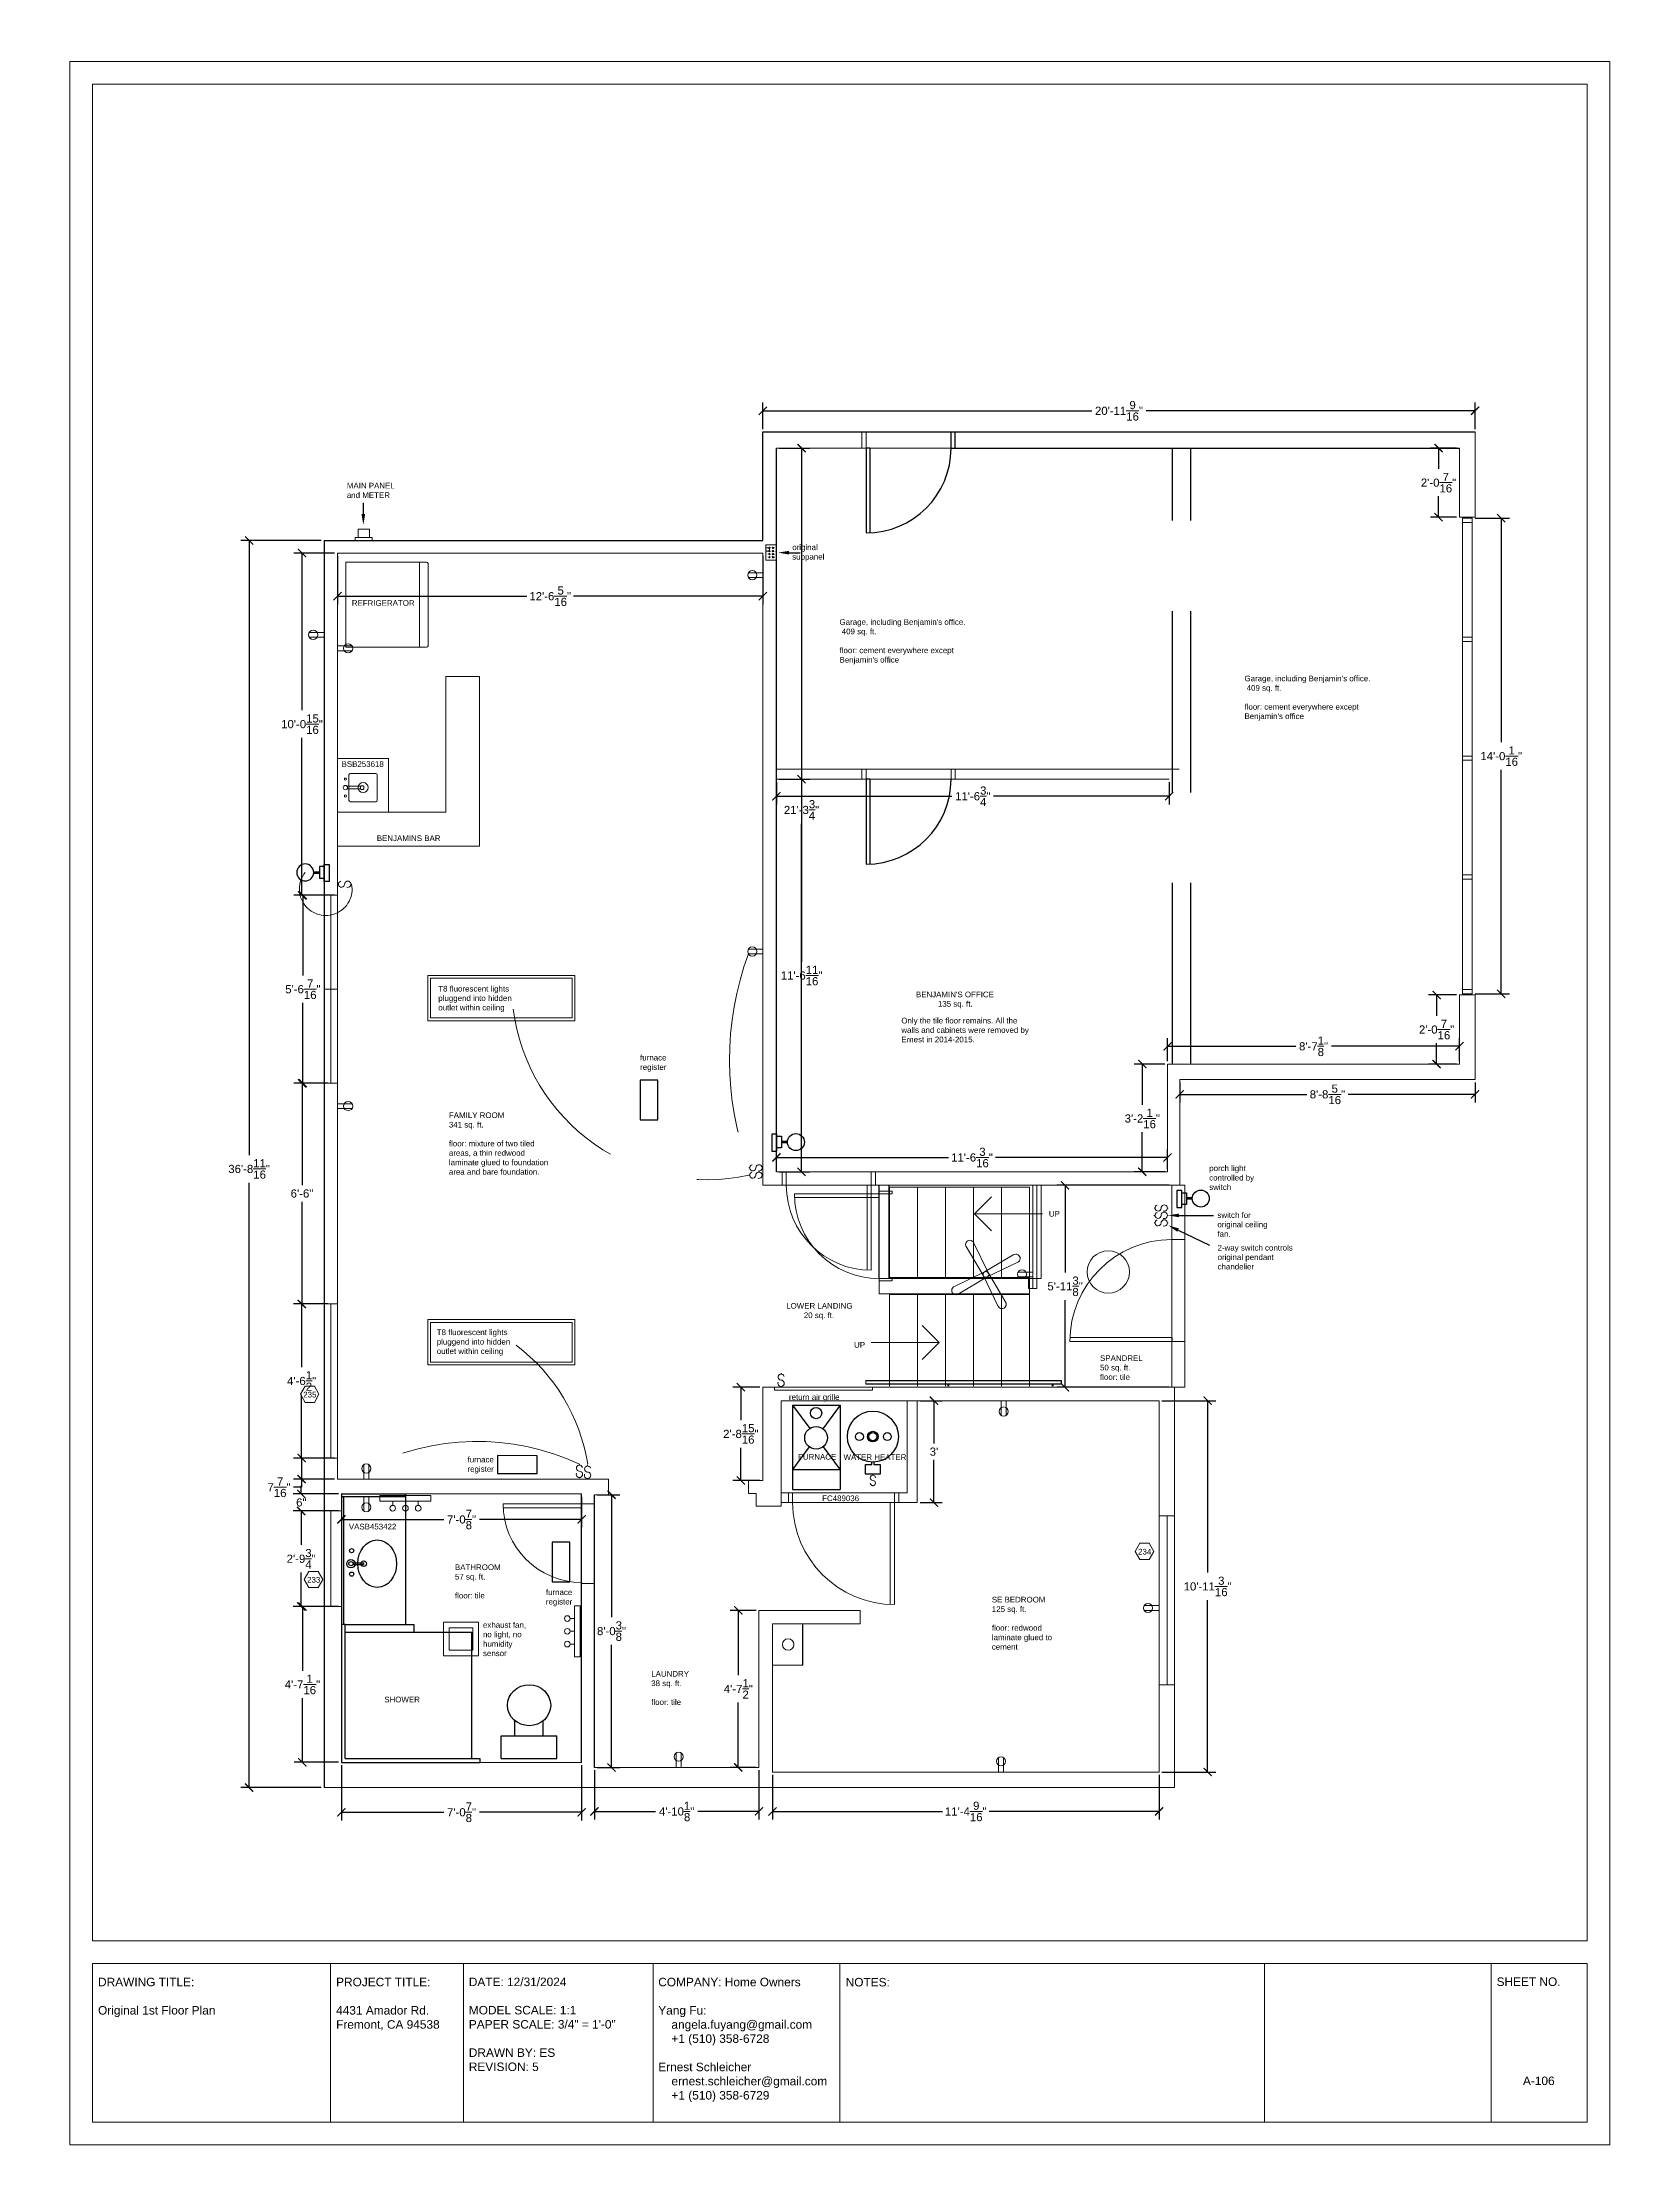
# Paper-space layout 'Layout1' of a CAD drawing. Header units: inches. Extents: x 1.4 to 36.6, y 1.2 to 48.1.
# The model-space entities are those that its viewports show. They can reach past a viewport. Long polylines and large blocks are cut down to what shows.
import ezdxf

# ---------------------------------------------------------------- set-up
doc = ezdxf.new("R2010")
doc.units = ezdxf.units.IN
doc.header["$MEASUREMENT"] = 0
doc.linetypes.add('DASHED2', pattern=[0.375, 0.25, -0.125])
doc.layers.get('0').update_dxf_attribs({"color": 1, "lineweight": 9})
for name, color, linetype, lineweight in [('00-page-edge', 7, 'Continuous', 9), ('A-101-Floorplan-1st-floor', 7, 'Continuous', 9), ('A101-Dimensions', 7, 'Continuous', 9), ('A101-Text', 7, 'Continuous', 9), ('cabinets-sink-toilet-bar', 7, 'Continuous', 9), ('north-staircase', 7, 'Continuous', 9), ('VIEWPORT', 5, 'Continuous', 9)]:
    doc.layers.add(name, color=color, linetype=linetype, lineweight=lineweight)
doc.layers.add('Title Block', color=7, linetype='Continuous')
doc.layers.add('Title Block Text', color=7, linetype='Continuous')
doc.layers.get('VIEWPORT').off()
doc.styles.add('Annotative', font='Arial.ttf')
doc.styles.add('Small', font='Arial.ttf')
doc.styles.get("Standard").update_dxf_attribs({"font": 'Arial.ttf', "height": 3})
doc.dimstyles.new('Annotative', dxfattribs={"dimtxt": 0.18, "dimasz": 0.18, "dimexe": 0.18, "dimexo": 0.0625, "dimgap": 0.09, "dimtad": 0, "dimtih": 1, "dimtoh": 1, "dimdec": 4, "dimzin": 0, "dimdsep": 46, "dimlunit": 4, "dimtxsty": 'Annotative', "dimblk": 'ARCHTICK', "dimblk1": 'ARCHTICK', "dimblk2": 'ARCHTICK', "dimcen": 0.09, "dimadec": 0, "dimazin": 0, "dimtfac": 1, "dimtdec": 4, "dimtofl": 0, "dimtmove": 0, "dimatfit": 3, "dimldrblk": 'ARCHTICK', "dimfxl": 1, "dimtolj": 1, "dimtzin": 0, "dimarcsym": 0})

# ---------------------------------------------------------------- blocks, each defined once
blk = doc.blocks.new('a-106-title-block')
at = {"lineweight": 5}
for p, q in [((-32.998, 3.5), (0, 3.5)), ((-32.998, 3.5), (-32.998, 0)), ((-27.748, 3.5), (-27.748, 0)), ((-24.812, 3.5), (-24.812, 0)), ((-20.624, 3.5), (-20.624, 0)), ((-16.499, 3.5), (-16.499, 0)), ((-7.124, 3.5), (-7.124, 0)), ((-2.124, 3.5), (-2.124, 0)), ((0, 0), (0, 3.5)), ((-32.998, 0), (0, 0))]:
    blk.add_line(p, q, dxfattribs=at)
blk = doc.blocks.new('lower-landing-to-garage-door')
at = {"layer": 'A-101-Floorplan-1st-floor'}
for p, q in [((30, 0), (28.62, 0)), ((30, 0), (30, -30)), ((28.62, 0), (28.62, -29.97))]:
    blk.add_line(p, q, dxfattribs=at)
blk.add_arc((30, 0), 30, 180, 270, dxfattribs=at)
blk = doc.blocks.new('garage-door-exit-to-trailer')
at = {"layer": 'A-101-Floorplan-1st-floor', "lineweight": 30}
for p, q in [((0, 0), (0, -30)), ((1.25, 0), (0, 0)), ((1.25, 0), (1.25, -29.97))]:
    blk.add_line(p, q, dxfattribs=at)
blk.add_arc((0, 0), 30, 270, 0, dxfattribs=at)
blk = doc.blocks.new('spandrel-door')
at = {"layer": 'A-101-Floorplan-1st-floor'}
for p, q in [((0, 0), (-30, 0)), ((0, -1.38), (0, 0)), ((0, -1.38), (-29.97, -1.38))]:
    blk.add_line(p, q, dxfattribs=at)
blk.add_arc((0, 0), 30, 180, 270, dxfattribs=at)
blk = doc.blocks.new('L1-toilet')
at = {"lineweight": 30}
for p, q in [((-19.63, 0), (-19.63, 8)), ((-19.63, 8), (0, 8)), ((-14.81, 8), (-14.81, 13.4)), ((-4.81, 8), (-4.81, 13.4)), ((0, 0), (0, 8)), ((-19.63, 0), (0, 0))]:
    blk.add_line(p, q, dxfattribs=at)
blk.add_ellipse((-9.81, 18.88), major_axis=(7.62, 0), ratio=0.95082, dxfattribs=at)
blk = doc.blocks.new('L1-south-stairway-5-steps')
at = {"layer": 'A-101-Floorplan-1st-floor', "lineweight": 5}
for p, q in [((-49.375, 0), (0, 0)), ((-49.375, 0), (-49.375, -32.40625)), ((-39.5, 0), (-39.5, -32.40625)), ((-29.625, 0), (-29.625, -32.40625)), ((-19.75, 0), (-19.75, -32.40625)), ((-9.875, 0), (-9.875, -32.40625)), ((0, 0), (0, -32.40625))]:
    blk.add_line(p, q, dxfattribs=at)
blk = doc.blocks.new('L1-south-stairway-handrail')
at = {"layer": 'A-101-Floorplan-1st-floor', "lineweight": -3}
for p, q in [((-57.8, 1.25), (11.23, 1.25)), ((11.23, 0), (-57.8, 0)), ((-28.71, -0.75), (-28.71, 0)), ((-28.46, -0.75), (-28.46, 0)), ((8.09, 0), (8.09, -0.75)), ((8.34, 0), (8.34, -0.75)), ((11.23, 1.25), (11.23, 0))]:
    blk.add_line(p, q, dxfattribs=at)
at = {"layer": 'A-101-Floorplan-1st-floor', "lineweight": 5}
blk.add_line((-57.8, 1.25), (-57.8, 0), dxfattribs=at)
blk = doc.blocks.new('L1-arrow')
at = {"lineweight": 5}
for p, q in [((188.32, -365.98), (182.32, -359.98)), ((182.32, -365.98), (164.32, -365.98)), ((182.32, -365.98), (188.32, -365.98)), ((188.32, -365.98), (182.32, -371.98))]:
    blk.add_line(p, q, dxfattribs=at)
blk = doc.blocks.new('old-furnace-cabinet-door')
at = {"lineweight": 5}
for p, q in [((-1.5, 35.97), (-1.5, 0)), ((0, 36), (0, 0)), ((0, 0), (-36, 0)), ((-1.5, 0), (0, 0))]:
    blk.add_line(p, q, dxfattribs=at)
blk.add_arc((0, 0), 36, 90, 180, dxfattribs=at)
blk = doc.blocks.new('original-sub-panel-55a')
at = {"layer": 'A-101-Floorplan-1st-floor', "lineweight": 5}
for p, q in [((-7.5, -11), (-7.5, 0)), ((-7.5, 0), (0, 0)), ((0, -12.6), (0, 1.6)), ((-5, -2.2), (-7.5, -2.2)), ((-7.5, -4.4), (-5, -4.4)), ((-7.5, -11), (0, -11)), ((-5.5, -2.2), (-4.5, -2.2)), ((-5.5, -4.4), (-4.5, -4.4)), ((-5.5, -6.6), (-4.5, -6.6)), ((-5.5, -8.8), (-4.5, -8.8)), ((-5, -2.7), (-5, -1.7)), ((-5, -4.4), (-5, -2.2)), ((-5, -4.9), (-5, -3.9)), ((-5, -7.1), (-5, -6.1)), ((-5, -9.3), (-5, -8.3)), ((-3, -2.2), (-2, -2.2)), ((-3, -4.4), (-2, -4.4)), ((-3, -6.6), (-2, -6.6)), ((-3, -8.8), (-2, -8.8)), ((-2.5, -2.7), (-2.5, -1.7)), ((-2.5, -4.9), (-2.5, -3.9)), ((-2.5, -7.1), (-2.5, -6.1)), ((-2.5, -9.3), (-2.5, -8.3))]:
    blk.add_line(p, q, dxfattribs=at)
for centre in [(-5, -2.2), (-5, -4.4), (-5, -6.6), (-5, -8.8), (-2.5, -2.2), (-2.5, -4.4), (-2.5, -6.6), (-2.5, -8.8)]:
    blk.add_circle(centre, 0.5, dxfattribs=at)
at = {"layer": 'A-101-Floorplan-1st-floor', "lineweight": 5, "style": 'Small'}
for s, p in [('5', (-7.2, -7)), ('1', (-7.2, -3.8)), ('7', (-7.1, -9.4)), ('2', (-2, -2.7)), ('4a', (-1.8, -4.9)), ('4b', (-1.8, -7.2)), ('6', (-1.8, -9.3))]:
    blk.add_text(s, height=1, dxfattribs=at).set_placement(p)
blk = doc.blocks.new('benjamins-refrigerator-1st-floor')
at = {"lineweight": 5}
for p, q in [((0, 0), (0, 30)), ((0, 30), (28.5, 30)), ((26, 30), (26, 0)), ((29, 29.5), (29, 0.5)), ((28.5, 0), (0, 0))]:
    blk.add_line(p, q, dxfattribs=at)
for centre, start, end in [((28.5, 29.5), 0, 90), ((28.5, 0.5), 270, 0)]:
    blk.add_arc(centre, 0.5, start, end, dxfattribs=at)
blk = doc.blocks.new('wall-duplex-horizontal')
at = {"layer": 'A-101-Floorplan-1st-floor', "lineweight": 5}
for p, q in [((3.8, 0.85), (-1.36, 0.85)), ((3.8, -0.85), (-1.36, -0.85))]:
    blk.add_line(p, q, dxfattribs=at)
at = {"layer": 'A-101-Floorplan-1st-floor'}
blk.add_circle((0, 0), 1.61, dxfattribs=at)
blk = doc.blocks.new('original-furnace-in-mbr')
at = {"layer": 'A-101-Floorplan-1st-floor', "lineweight": -3}
for p, q in [((-8.27, 11.54), (-2.23, 3.32)), ((-8.27, 11.54), (8.54, 11.54)), ((-8.27, 11.54), (-8.27, -18.2)), ((8.54, 11.54), (2.38, 3.22)), ((8.54, 11.54), (8.54, -18.2)), ((-2.38, -3.22), (-8.28, -11.2)), ((2.5, -3.12), (8.54, -11.33)), ((-8.28, -11.2), (8.54, -11.2)), ((-8.27, -18.2), (8.54, -18.2))]:
    blk.add_line(p, q, dxfattribs=at)
for centre, radius in [((0, 8.74), 2), ((0, 0), 4)]:
    blk.add_circle(centre, radius, dxfattribs=at)
blk = doc.blocks.new('original-water-heater-in-mbr')
at = {"layer": 'A-101-Floorplan-1st-floor'}
for p, q in [((0, -13.66), (0, -13.25)), ((0, -17.33), (0, -17.57))]:
    blk.add_line(p, q, dxfattribs=at)
at = {"layer": 'A-101-Floorplan-1st-floor', "lineweight": -3}
blk.add_lwpolyline([(0.37, -9), (0.37, -9.86), (2.56, -9.86), (2.56, -13.25), (-2.56, -13.25), (-2.56, -9.86), (-0.38, -9.86), (-0.38, -9)], dxfattribs=at)
for centre, radius in [((0, 0), 9), ((-4.75, 0), 1.39), ((0, 0), 1.88), ((0, 0), 1.45), ((5.1, 0), 1.39)]:
    blk.add_circle(centre, radius, dxfattribs=at)
at = {"layer": 'A-101-Floorplan-1st-floor'}
for centre, start, end in [((0, -14.57), 0, 180), ((0, -14.59), 180, 270), ((0, -16.42), 180, 90)]:
    blk.add_arc(centre, 0.916, start, end, dxfattribs=at)
blk = doc.blocks.new('downstairs-bathroom-shower')
at = {"layer": 'cabinets-sink-toilet-bar', "lineweight": 30}
for p, q in [((1.37, 48.75), (0, 48.75)), ((0, 48.75), (0, 48.75)), ((0, 48.75), (0, 0)), ((1.37, 1.37), (1.37, 48.75)), ((1.37, 48.75), (25.62, 48.75)), ((1.37, 46), (46.12, 46)), ((25.62, 48.75), (25.62, 46)), ((46.12, 1.37), (46.12, 46)), ((0, 0), (48.88, 0)), ((1.37, 1.37), (48.88, 1.37)), ((48.88, 1.37), (48.88, 0))]:
    blk.add_line(p, q, dxfattribs=at)
blk = doc.blocks.new('original-downstairs-door-37-pt-75')
at = {"layer": 'A-101-Floorplan-1st-floor', "lineweight": 5}
blk.add_line((0, 0), (-27.75, 0), dxfattribs=at)
at = {"layer": 'A-101-Floorplan-1st-floor', "lineweight": 30}
blk.add_line((0, 0), (0, -1.38), dxfattribs=at)
at = {"layer": 'A-101-Floorplan-1st-floor'}
blk.add_line((0, -1.38), (-27.72, -1.38), dxfattribs=at)
at = {"layer": 'A-101-Floorplan-1st-floor', "lineweight": 5}
blk.add_arc((0, 0), 27.75, 180, 270, dxfattribs=at)
blk = doc.blocks.new('basic-horizontal-switch')
for p, q in [((-5, 0), (-4.65, 0)), ((-0.26, 0), (0, 0))]:
    blk.add_line(p, q)
for points in [[(-2.5, 0, -2.004555), (-3.85, 1.06)], [(-1.75, -1.06, 3.139408), (-2.5, 0, 3.139408)]]:
    blk.add_lwpolyline(points, format="xyb")
blk = doc.blocks.new('basic-vertical-switch')
for p, q in [((0, 5), (0, 4.65)), ((0, 0.26), (0, 0))]:
    blk.add_line(p, q)
for points in [[(-1.06, 1.75, 3.139408), (0, 2.5, 3.139408)], [(0, 2.5, -2.004555), (1.06, 3.85)]]:
    blk.add_lwpolyline(points, format="xyb")
blk = doc.blocks.new('original-family-room-t8-light')
at = {"layer": 'A-101-Floorplan-1st-floor', "lineweight": 5}
for points in [[(52, 0), (52, 16), (0, 16), (0, 0)], [(1, 15), (1, 1), (51, 1), (51, 15)]]:
    blk.add_lwpolyline(points, close=True, dxfattribs=at)
blk = doc.blocks.new('outdoor-light')
at = {"layer": 'A-101-Floorplan-1st-floor', "lineweight": 30}
for p, q in [((6, 0), (0, 0)), ((0, 0), (0, -1.75)), ((6, -1.75), (6, 0)), ((0, -1.75), (6, -1.75)), ((1.11, -3.38), (1.11, -1.75)), ((1.11, -1.75), (5.24, -1.75)), ((5.24, -3.38), (1.11, -3.38)), ((2.93, -5.46), (2.93, -3.38)), ((3.43, -5.46), (3.43, -3.38)), ((5.24, -1.75), (5.24, -3.38))]:
    blk.add_line(p, q, dxfattribs=at)
blk.add_circle((3.18, -8.45), 3, dxfattribs=at)
blk = doc.blocks.new('front-door')
for p, q in [((-36, 0), (0, 0)), ((-35.97, 1.38), (0, 1.38))]:
    blk.add_line(p, q)
at = {"lineweight": 30}
blk.add_line((0, 1.38), (0, 0), dxfattribs=at)
blk.add_arc((0, 0), 36, 90, 180)
blk = doc.blocks.new('original-downstairs-wall-light-b')
at = {"lineweight": 5}
for p, q in [((-13.5, -2), (-13.5, -3.54)), ((-9, -2), (-9, -3.54)), ((-4.5, -2), (-4.5, -3.54))]:
    blk.add_line(p, q, dxfattribs=at)
blk.add_lwpolyline([(0, 0), (0, -2), (-18, -2), (-18, 0)], close=True, dxfattribs=at)
for centre in [(-13.5, -4.54), (-9, -4.54), (-4.5, -4.54)]:
    blk.add_circle(centre, 1, dxfattribs=at)
blk = doc.blocks.new('ceiling-fan')
at = {"lineweight": 5}
for p, q in [((-1, 0), (-1.5, 12)), ((1, 0), (1.5, 12)), ((0, 1), (-12, 1.5)), ((-1, 0), (-1.5, -12)), ((0, 1), (12, 1.5)), ((1, 0), (1.5, -12)), ((0, -1), (-12, -1.5)), ((0, -1), (12, -1.5))]:
    blk.add_line(p, q, dxfattribs=at)
blk.add_circle((0, 0), 1, dxfattribs=at)
for centre, start, end in [((0, 12), 355.22811, 184.77189), ((-12, 0), 85.22811, 274.77189), ((12, 0), 265.22811, 94.77189), ((0, -12), 175.22811, 4.77189)]:
    blk.add_arc(centre, 1.5, start, end, dxfattribs=at)
blk = doc.blocks.new('_ArchTick')
at = {"color": 0, "linetype": 'ByBlock', "lineweight": 30, "const_width": 0.15}
blk.add_lwpolyline([(-0.5, -0.5), (0.5, 0.5)], dxfattribs=at)
blk = doc.blocks.new('*D527')
at = {"layer": 'A101-Dimensions', "color": 0, "lineweight": -2, "transparency": 16777216}
for p, q in [((-428.85, 1039.12), (-457.19, 1039.12)), ((-454.31, 1039.12), (-454.31, 821.92)), ((-454.31, 598.47), (-454.31, 812.2)), ((-428.85, 598.47), (-457.19, 598.47))]:
    blk.add_line(p, q, dxfattribs=at)
at = {"layer": 'A101-Dimensions', "color": 0, "lineweight": -2, "transparency": 16777216, "xscale": 2.88, "yscale": 2.88, "zscale": 2.88}
for p, rotation in [((-454.31, 1039.12), 90), ((-454.31, 598.47), 270)]:
    blk.add_blockref('_ArchTick', p, dxfattribs=dict(at, rotation=rotation))
at = {"layer": 'A101-Dimensions', "color": 0, "lineweight": 5, "transparency": 16777216, "insert": (-454.31, 817.06), "char_height": 2.88, "attachment_point": 5, "style": 'Annotative'}
blk.add_mtext('\\A1;36\'-8{\\H1x;\\S11/16;}"', dxfattribs=at)
blk = doc.blocks.new('*D528')
at = {"layer": 'A101-Dimensions', "color": 0, "lineweight": -2, "transparency": 16777216}
for p, q in [((-421.72, 606.41), (-421.72, 586.88)), ((-336.85, 606.41), (-336.85, 586.88)), ((-421.72, 589.76), (-385.59, 589.76)), ((-336.85, 589.76), (-372.98, 589.76))]:
    blk.add_line(p, q, dxfattribs=at)
at = {"layer": 'A101-Dimensions', "color": 0, "lineweight": -2, "transparency": 16777216, "xscale": 2.88, "yscale": 2.88, "zscale": 2.88, "rotation": 180}
blk.add_blockref('_ArchTick', (-421.72, 589.76), dxfattribs=at)
at = {"layer": 'A101-Dimensions', "color": 0, "lineweight": -2, "transparency": 16777216, "xscale": 2.88, "yscale": 2.88, "zscale": 2.88}
blk.add_blockref('_ArchTick', (-336.85, 589.76), dxfattribs=at)
at = {"layer": 'A101-Dimensions', "color": 0, "lineweight": 5, "transparency": 16777216, "insert": (-379.28, 589.76), "char_height": 2.88, "attachment_point": 5, "style": 'Annotative'}
blk.add_mtext('\\A1;7\'-0{\\H1x;\\S7/8;}"', dxfattribs=at)
blk = doc.blocks.new('*D529')
at = {"layer": 'A101-Dimensions', "color": 0, "lineweight": -2, "transparency": 16777216}
for p, q in [((-332.35, 604.59), (-332.35, 587.18)), ((-274.22, 604.59), (-274.22, 587.18)), ((-332.35, 590.06), (-310.78, 590.06)), ((-274.22, 590.06), (-295.8, 590.06))]:
    blk.add_line(p, q, dxfattribs=at)
at = {"layer": 'A101-Dimensions', "color": 0, "lineweight": -2, "transparency": 16777216, "xscale": 2.88, "yscale": 2.88, "zscale": 2.88, "rotation": 180}
blk.add_blockref('_ArchTick', (-332.35, 590.06), dxfattribs=at)
at = {"layer": 'A101-Dimensions', "color": 0, "lineweight": -2, "transparency": 16777216, "xscale": 2.88, "yscale": 2.88, "zscale": 2.88}
blk.add_blockref('_ArchTick', (-274.22, 590.06), dxfattribs=at)
at = {"layer": 'A101-Dimensions', "color": 0, "lineweight": 5, "transparency": 16777216, "insert": (-303.29, 590.06), "char_height": 2.88, "attachment_point": 5, "style": 'Annotative'}
blk.add_mtext('\\A1;4\'-10{\\H1x;\\S1/8;}"', dxfattribs=at)
blk = doc.blocks.new('*D530')
at = {"layer": 'A101-Dimensions', "color": 0, "lineweight": -2, "transparency": 16777216}
for p, q in [((-269.44, 602.97), (-269.44, 587.18)), ((-132.88, 602.97), (-132.88, 587.18)), ((-269.44, 590.06), (-209.44, 590.06)), ((-132.88, 590.06), (-192.89, 590.06))]:
    blk.add_line(p, q, dxfattribs=at)
at = {"layer": 'A101-Dimensions', "color": 0, "lineweight": -2, "transparency": 16777216, "xscale": 2.88, "yscale": 2.88, "zscale": 2.88, "rotation": 180}
blk.add_blockref('_ArchTick', (-269.44, 590.06), dxfattribs=at)
at = {"layer": 'A101-Dimensions', "color": 0, "lineweight": -2, "transparency": 16777216, "xscale": 2.88, "yscale": 2.88, "zscale": 2.88}
blk.add_blockref('_ArchTick', (-132.88, 590.06), dxfattribs=at)
at = {"layer": 'A101-Dimensions', "color": 0, "lineweight": 5, "transparency": 16777216, "insert": (-201.16, 590.06), "char_height": 2.88, "attachment_point": 5, "style": 'Annotative'}
blk.add_mtext('\\A1;11\'-4{\\H1x;\\S9/16;}"', dxfattribs=at)
blk = doc.blocks.new('*D531')
at = {"layer": 'A101-Dimensions', "color": 0, "lineweight": -2, "transparency": 16777216}
for p, q in [((-331.35, 701.97), (-323.42, 701.97)), ((-326.3, 701.97), (-326.3, 658.67)), ((-326.3, 605.59), (-326.3, 648.89)), ((-331.35, 605.59), (-323.42, 605.59))]:
    blk.add_line(p, q, dxfattribs=at)
at = {"layer": 'A101-Dimensions', "color": 0, "lineweight": -2, "transparency": 16777216, "xscale": 2.88, "yscale": 2.88, "zscale": 2.88}
for p, rotation in [((-326.3, 701.97), 90), ((-326.3, 605.59), 270)]:
    blk.add_blockref('_ArchTick', p, dxfattribs=dict(at, rotation=rotation))
at = {"layer": 'A101-Dimensions', "color": 0, "lineweight": 5, "transparency": 16777216, "insert": (-326.3, 653.78), "char_height": 2.88, "attachment_point": 5, "style": 'Annotative'}
blk.add_mtext('\\A1;8\'-0{\\H1x;\\S3/8;}"', dxfattribs=at)
blk = doc.blocks.new('*D532')
at = {"layer": 'A101-Dimensions', "color": 0, "lineweight": -2, "transparency": 16777216}
for p, q in [((-275.22, 661.09), (-284.39, 661.09)), ((-281.51, 661.09), (-281.51, 638.16)), ((-281.51, 605.59), (-281.51, 628.53)), ((-275.22, 605.59), (-284.39, 605.59))]:
    blk.add_line(p, q, dxfattribs=at)
at = {"layer": 'A101-Dimensions', "color": 0, "lineweight": -2, "transparency": 16777216, "xscale": 2.88, "yscale": 2.88, "zscale": 2.88}
for p, rotation in [((-281.51, 661.09), 90), ((-281.51, 605.59), 270)]:
    blk.add_blockref('_ArchTick', p, dxfattribs=dict(at, rotation=rotation))
at = {"layer": 'A101-Dimensions', "color": 0, "lineweight": 5, "transparency": 16777216, "insert": (-281.51, 633.34), "char_height": 2.88, "attachment_point": 5, "style": 'Annotative'}
blk.add_mtext('\\A1;4\'-7{\\H1x;\\S1/2;}"', dxfattribs=at)
blk = doc.blocks.new('*D533')
at = {"layer": 'A101-Dimensions', "color": 0, "lineweight": -2, "transparency": 16777216}
for p, q in [((-421.72, 701.22), (-421.72, 690.34)), ((-336.85, 701.22), (-336.85, 690.34)), ((-421.72, 693.22), (-385.59, 693.22)), ((-336.85, 693.22), (-372.98, 693.22))]:
    blk.add_line(p, q, dxfattribs=at)
at = {"layer": 'A101-Dimensions', "color": 0, "lineweight": -2, "transparency": 16777216, "xscale": 2.88, "yscale": 2.88, "zscale": 2.88, "rotation": 180}
blk.add_blockref('_ArchTick', (-421.72, 693.22), dxfattribs=at)
at = {"layer": 'A101-Dimensions', "color": 0, "lineweight": -2, "transparency": 16777216, "xscale": 2.88, "yscale": 2.88, "zscale": 2.88}
blk.add_blockref('_ArchTick', (-336.85, 693.22), dxfattribs=at)
at = {"layer": 'A101-Dimensions', "color": 0, "lineweight": 5, "transparency": 16777216, "insert": (-379.28, 693.22), "char_height": 2.88, "attachment_point": 5, "style": 'Annotative'}
blk.add_mtext('\\A1;7\'-0{\\H1x;\\S7/8;}"', dxfattribs=at)
blk = doc.blocks.new('*D534')
at = {"layer": 'A101-Dimensions', "color": 0, "lineweight": -2, "transparency": 16777216}
for p, q in [((-131.88, 735.16), (-112.84, 735.16)), ((-115.72, 735.16), (-115.72, 674.45)), ((-115.72, 603.97), (-115.72, 664.68)), ((-131.88, 603.97), (-112.84, 603.97))]:
    blk.add_line(p, q, dxfattribs=at)
at = {"layer": 'A101-Dimensions', "color": 0, "lineweight": -2, "transparency": 16777216, "xscale": 2.88, "yscale": 2.88, "zscale": 2.88}
for p, rotation in [((-115.72, 735.16), 90), ((-115.72, 603.97), 270)]:
    blk.add_blockref('_ArchTick', p, dxfattribs=dict(at, rotation=rotation))
at = {"layer": 'A101-Dimensions', "color": 0, "lineweight": 5, "transparency": 16777216, "insert": (-115.72, 669.56), "char_height": 2.88, "attachment_point": 5, "style": 'Annotative'}
blk.add_mtext('\\A1;10\'-11{\\H1x;\\S3/16;}"', dxfattribs=at)
blk = doc.blocks.new('*D535')
at = {"layer": 'A101-Dimensions', "color": 0, "lineweight": -2, "transparency": 16777216}
for p, q in [((-273.88, 739.91), (-283.5, 739.91)), ((-280.62, 739.91), (-280.62, 728.32)), ((-280.62, 706.97), (-280.62, 718.55)), ((-273.88, 706.97), (-283.5, 706.97))]:
    blk.add_line(p, q, dxfattribs=at)
at = {"layer": 'A101-Dimensions', "color": 0, "lineweight": -2, "transparency": 16777216, "xscale": 2.88, "yscale": 2.88, "zscale": 2.88}
for p, rotation in [((-280.62, 739.91), 90), ((-280.62, 706.97), 270)]:
    blk.add_blockref('_ArchTick', p, dxfattribs=dict(at, rotation=rotation))
at = {"layer": 'A101-Dimensions', "color": 0, "lineweight": 5, "transparency": 16777216, "insert": (-280.62, 723.44), "char_height": 2.88, "attachment_point": 5, "style": 'Annotative'}
blk.add_mtext('\\A1;2\'-8{\\H1x;\\S15/16;}"', dxfattribs=at)
blk = doc.blocks.new('*D536')
at = {"layer": 'A101-Dimensions', "color": 0, "lineweight": -2, "transparency": 16777216}
for p, q in [((-217.32, 735.16), (-209.53, 735.16)), ((-212.41, 735.16), (-212.41, 720.07)), ((-212.41, 699.16), (-212.41, 714.24)), ((-217.32, 699.16), (-209.53, 699.16))]:
    blk.add_line(p, q, dxfattribs=at)
at = {"layer": 'A101-Dimensions', "color": 0, "lineweight": -2, "transparency": 16777216, "xscale": 2.88, "yscale": 2.88, "zscale": 2.88}
for p, rotation in [((-212.41, 735.16), 90), ((-212.41, 699.16), 270)]:
    blk.add_blockref('_ArchTick', p, dxfattribs=dict(at, rotation=rotation))
at = {"layer": 'A101-Dimensions', "color": 0, "lineweight": 5, "transparency": 16777216, "insert": (-212.41, 717.16), "char_height": 2.88, "attachment_point": 5, "style": 'Annotative'}
blk.add_mtext("\\A1;3'", dxfattribs=at)
blk = doc.blocks.new('*D537')
at = {"layer": 'A101-Dimensions', "color": 0, "lineweight": -2, "transparency": 16777216}
for p, q in [((-129.32, 811.28), (-168.97, 811.28)), ((-166.09, 811.28), (-166.09, 780.48)), ((-166.09, 739.91), (-166.09, 770.71)), ((-129.32, 739.91), (-168.97, 739.91))]:
    blk.add_line(p, q, dxfattribs=at)
at = {"layer": 'A101-Dimensions', "color": 0, "lineweight": -2, "transparency": 16777216, "xscale": 2.88, "yscale": 2.88, "zscale": 2.88}
for p, rotation in [((-166.09, 811.28), 90), ((-166.09, 739.91), 270)]:
    blk.add_blockref('_ArchTick', p, dxfattribs=dict(at, rotation=rotation))
at = {"layer": 'A101-Dimensions', "color": 0, "lineweight": 5, "transparency": 16777216, "insert": (-166.09, 775.59), "char_height": 2.88, "attachment_point": 5, "style": 'Annotative'}
blk.add_mtext('\\A1;5\'-11{\\H1x;\\S3/8;}"', dxfattribs=at)
blk = doc.blocks.new('*D538')
at = {"layer": 'A101-Dimensions', "color": 0, "lineweight": -2, "transparency": 16777216}
for p, q in [((-268.07, 817.03), (-268.07, 823.98)), ((-268.07, 821.1), (-207.25, 821.1)), ((-129.88, 821.1), (-190.7, 821.1)), ((-129.88, 817.03), (-129.88, 823.98))]:
    blk.add_line(p, q, dxfattribs=at)
at = {"layer": 'A101-Dimensions', "color": 0, "lineweight": -2, "transparency": 16777216, "xscale": 2.88, "yscale": 2.88, "zscale": 2.88, "rotation": 180}
blk.add_blockref('_ArchTick', (-268.07, 821.1), dxfattribs=at)
at = {"layer": 'A101-Dimensions', "color": 0, "lineweight": -2, "transparency": 16777216, "xscale": 2.88, "yscale": 2.88, "zscale": 2.88}
blk.add_blockref('_ArchTick', (-129.88, 821.1), dxfattribs=at)
at = {"layer": 'A101-Dimensions', "color": 0, "lineweight": 5, "transparency": 16777216, "insert": (-198.97, 821.1), "char_height": 2.88, "attachment_point": 5, "style": 'Annotative'}
blk.add_mtext('\\A1;11\'-6{\\H1x;\\S3/16;}"', dxfattribs=at)
blk = doc.blocks.new('*D539')
at = {"layer": 'A101-Dimensions', "color": 0, "lineweight": -2, "transparency": 16777216}
for p, q in [((-130.88, 854.09), (-141.68, 854.09)), ((-138.8, 854.09), (-138.8, 839.74)), ((-138.8, 816.03), (-138.8, 830.02)), ((-130.88, 816.03), (-141.68, 816.03))]:
    blk.add_line(p, q, dxfattribs=at)
at = {"layer": 'A101-Dimensions', "color": 0, "lineweight": -2, "transparency": 16777216, "xscale": 2.88, "yscale": 2.88, "zscale": 2.88}
for p, rotation in [((-138.8, 854.09), 90), ((-138.8, 816.03), 270)]:
    blk.add_blockref('_ArchTick', p, dxfattribs=dict(at, rotation=rotation))
at = {"layer": 'A101-Dimensions', "color": 0, "lineweight": 5, "transparency": 16777216, "insert": (-138.8, 834.88), "char_height": 2.88, "attachment_point": 5, "style": 'Annotative'}
blk.add_mtext('\\A1;3\'-2{\\H1x;\\S1/16;}"', dxfattribs=at)
blk = doc.blocks.new('*D540')
at = {"layer": 'A101-Dimensions', "color": 0, "lineweight": -2, "transparency": 16777216}
for p, q in [((-129.88, 855.09), (-129.88, 863.26)), ((-26.76, 855.09), (-26.76, 863.26)), ((-129.88, 860.38), (-84.63, 860.38)), ((-26.76, 860.38), (-72, 860.38))]:
    blk.add_line(p, q, dxfattribs=at)
at = {"layer": 'A101-Dimensions', "color": 0, "lineweight": -2, "transparency": 16777216, "xscale": 2.88, "yscale": 2.88, "zscale": 2.88, "rotation": 180}
blk.add_blockref('_ArchTick', (-129.88, 860.38), dxfattribs=at)
at = {"layer": 'A101-Dimensions', "color": 0, "lineweight": -2, "transparency": 16777216, "xscale": 2.88, "yscale": 2.88, "zscale": 2.88}
blk.add_blockref('_ArchTick', (-26.76, 860.38), dxfattribs=at)
at = {"layer": 'A101-Dimensions', "color": 0, "lineweight": 5, "transparency": 16777216, "insert": (-78.32, 860.38), "char_height": 2.88, "attachment_point": 5, "style": 'Annotative'}
blk.add_mtext('\\A1;8\'-7{\\H1x;\\S1/8;}"', dxfattribs=at)
blk = doc.blocks.new('*D541')
at = {"layer": 'A101-Dimensions', "color": 0, "lineweight": -2, "transparency": 16777216}
for p, q in [((-268.07, 953.74), (-268.07, 945.84)), ((-129.32, 953.74), (-129.32, 945.84)), ((-268.07, 948.72), (-206.04, 948.72)), ((-129.32, 948.72), (-191.35, 948.72))]:
    blk.add_line(p, q, dxfattribs=at)
at = {"layer": 'A101-Dimensions', "color": 0, "lineweight": -2, "transparency": 16777216, "xscale": 2.88, "yscale": 2.88, "zscale": 2.88, "rotation": 180}
blk.add_blockref('_ArchTick', (-268.07, 948.72), dxfattribs=at)
at = {"layer": 'A101-Dimensions', "color": 0, "lineweight": -2, "transparency": 16777216, "xscale": 2.88, "yscale": 2.88, "zscale": 2.88}
blk.add_blockref('_ArchTick', (-129.32, 948.72), dxfattribs=at)
at = {"layer": 'A101-Dimensions', "color": 0, "lineweight": 5, "transparency": 16777216, "insert": (-198.69, 948.72), "char_height": 2.88, "attachment_point": 5, "style": 'Annotative'}
blk.add_mtext('\\A1;11\'-6{\\H1x;\\S3/4;}"', dxfattribs=at)
blk = doc.blocks.new('*D542')
at = {"layer": 'A101-Dimensions', "color": 0, "lineweight": -2, "transparency": 16777216}
for p, q in [((-267.07, 954.74), (-256.28, 954.74)), ((-259.16, 954.74), (-259.16, 890.25)), ((-259.16, 816.03), (-259.16, 880.53)), ((-267.07, 816.03), (-256.28, 816.03))]:
    blk.add_line(p, q, dxfattribs=at)
at = {"layer": 'A101-Dimensions', "color": 0, "lineweight": -2, "transparency": 16777216, "xscale": 2.88, "yscale": 2.88, "zscale": 2.88}
for p, rotation in [((-259.16, 954.74), 90), ((-259.16, 816.03), 270)]:
    blk.add_blockref('_ArchTick', p, dxfattribs=dict(at, rotation=rotation))
at = {"layer": 'A101-Dimensions', "color": 0, "lineweight": 5, "transparency": 16777216, "insert": (-259.16, 885.39), "char_height": 2.88, "attachment_point": 5, "style": 'Annotative'}
blk.add_mtext('\\A1;11\'-6{\\H1x;\\S11/16;}"', dxfattribs=at)
blk = doc.blocks.new('*D543')
at = {"layer": 'A101-Dimensions', "color": 0, "lineweight": -2, "transparency": 16777216}
for p, q in [((-267.07, 1071.75), (-256.29, 1071.75)), ((-259.17, 1071.75), (-259.17, 948.75)), ((-259.17, 816.03), (-259.17, 939.03)), ((-267.07, 816.03), (-256.29, 816.03))]:
    blk.add_line(p, q, dxfattribs=at)
at = {"layer": 'A101-Dimensions', "color": 0, "lineweight": -2, "transparency": 16777216, "xscale": 2.88, "yscale": 2.88, "zscale": 2.88}
for p, rotation in [((-259.17, 1071.75), 90), ((-259.17, 816.03), 270)]:
    blk.add_blockref('_ArchTick', p, dxfattribs=dict(at, rotation=rotation))
at = {"layer": 'A101-Dimensions', "color": 0, "lineweight": 5, "transparency": 16777216, "insert": (-259.17, 943.89), "char_height": 2.88, "attachment_point": 5, "style": 'Annotative'}
blk.add_mtext('\\A1;21\'-3{\\H1x;\\S3/4;}"', dxfattribs=at)
blk = doc.blocks.new('*D544')
at = {"layer": 'A101-Dimensions', "color": 0, "lineweight": -2, "transparency": 16777216}
for p, q in [((-272.82, 1078.44), (-272.82, 1087.79)), ((-21.26, 1078.44), (-21.26, 1087.79)), ((-272.82, 1084.91), (-156.59, 1084.91)), ((-21.26, 1084.91), (-137.48, 1084.91))]:
    blk.add_line(p, q, dxfattribs=at)
at = {"layer": 'A101-Dimensions', "color": 0, "lineweight": -2, "transparency": 16777216, "xscale": 2.88, "yscale": 2.88, "zscale": 2.88, "rotation": 180}
blk.add_blockref('_ArchTick', (-272.82, 1084.91), dxfattribs=at)
at = {"layer": 'A101-Dimensions', "color": 0, "lineweight": -2, "transparency": 16777216, "xscale": 2.88, "yscale": 2.88, "zscale": 2.88}
blk.add_blockref('_ArchTick', (-21.26, 1084.91), dxfattribs=at)
at = {"layer": 'A101-Dimensions', "color": 0, "lineweight": 5, "transparency": 16777216, "insert": (-147.04, 1084.91), "char_height": 2.88, "attachment_point": 5, "style": 'Annotative'}
blk.add_mtext('\\A1;20\'-11{\\H1x;\\S9/16;}"', dxfattribs=at)
blk = doc.blocks.new('*D545')
at = {"layer": 'A101-Dimensions', "color": 0, "lineweight": -2, "transparency": 16777216}
for p, q in [((-27.76, 1071.75), (-37.05, 1071.75)), ((-34.17, 1071.75), (-34.17, 1064.37)), ((-34.17, 1047.31), (-34.17, 1054.69)), ((-27.76, 1047.31), (-37.05, 1047.31))]:
    blk.add_line(p, q, dxfattribs=at)
at = {"layer": 'A101-Dimensions', "color": 0, "lineweight": -2, "transparency": 16777216, "xscale": 2.88, "yscale": 2.88, "zscale": 2.88}
for p, rotation in [((-34.17, 1071.75), 90), ((-34.17, 1047.31), 270)]:
    blk.add_blockref('_ArchTick', p, dxfattribs=dict(at, rotation=rotation))
at = {"layer": 'A101-Dimensions', "color": 0, "lineweight": 5, "transparency": 16777216, "insert": (-34.17, 1059.53), "char_height": 2.88, "attachment_point": 5, "style": 'Annotative'}
blk.add_mtext('\\A1;2\'-0{\\H1x;\\S7/16;}"', dxfattribs=at)
blk = doc.blocks.new('*D546')
at = {"layer": 'A101-Dimensions', "color": 0, "lineweight": -2, "transparency": 16777216}
for p, q in [((-21.26, 1046.94), (-9.14, 1046.94)), ((-12.02, 1046.94), (-12.02, 967.78)), ((-12.02, 878.91), (-12.02, 958.06)), ((-21.26, 878.91), (-9.14, 878.91))]:
    blk.add_line(p, q, dxfattribs=at)
at = {"layer": 'A101-Dimensions', "color": 0, "lineweight": -2, "transparency": 16777216, "xscale": 2.88, "yscale": 2.88, "zscale": 2.88}
for p, rotation in [((-12.02, 1046.94), 90), ((-12.02, 878.91), 270)]:
    blk.add_blockref('_ArchTick', p, dxfattribs=dict(at, rotation=rotation))
at = {"layer": 'A101-Dimensions', "color": 0, "lineweight": 5, "transparency": 16777216, "insert": (-12.02, 962.92), "char_height": 2.88, "attachment_point": 5, "style": 'Annotative'}
blk.add_mtext('\\A1;14\'-0{\\H1x;\\S1/16;}"', dxfattribs=at)
blk = doc.blocks.new('*D547')
at = {"layer": 'A101-Dimensions', "color": 0, "lineweight": -2, "transparency": 16777216}
for p, q in [((-27.76, 878.53), (-37.72, 878.53)), ((-34.84, 878.53), (-34.84, 871.15)), ((-34.84, 854.09), (-34.84, 861.48)), ((-27.76, 854.09), (-37.72, 854.09))]:
    blk.add_line(p, q, dxfattribs=at)
at = {"layer": 'A101-Dimensions', "color": 0, "lineweight": -2, "transparency": 16777216, "xscale": 2.88, "yscale": 2.88, "zscale": 2.88}
for p, rotation in [((-34.84, 878.53), 90), ((-34.84, 854.09), 270)]:
    blk.add_blockref('_ArchTick', p, dxfattribs=dict(at, rotation=rotation))
at = {"layer": 'A101-Dimensions', "color": 0, "lineweight": 5, "transparency": 16777216, "insert": (-34.84, 866.31), "char_height": 2.88, "attachment_point": 5, "style": 'Annotative'}
blk.add_mtext('\\A1;2\'-0{\\H1x;\\S7/16;}"', dxfattribs=at)
blk = doc.blocks.new('*D548')
at = {"layer": 'A101-Dimensions', "color": 0, "lineweight": -2, "transparency": 16777216}
for p, q in [((-125.57, 847.59), (-125.57, 840.53)), ((-125.57, 843.41), (-80.7, 843.41)), ((-21.26, 843.41), (-66.12, 843.41)), ((-21.26, 847.59), (-21.26, 840.53))]:
    blk.add_line(p, q, dxfattribs=at)
at = {"layer": 'A101-Dimensions', "color": 0, "lineweight": -2, "transparency": 16777216, "xscale": 2.88, "yscale": 2.88, "zscale": 2.88, "rotation": 180}
blk.add_blockref('_ArchTick', (-125.57, 843.41), dxfattribs=at)
at = {"layer": 'A101-Dimensions', "color": 0, "lineweight": -2, "transparency": 16777216, "xscale": 2.88, "yscale": 2.88, "zscale": 2.88}
blk.add_blockref('_ArchTick', (-21.26, 843.41), dxfattribs=at)
at = {"layer": 'A101-Dimensions', "color": 0, "lineweight": 5, "transparency": 16777216, "insert": (-73.41, 843.41), "char_height": 2.88, "attachment_point": 5, "style": 'Annotative'}
blk.add_mtext('\\A1;8\'-8{\\H1x;\\S5/16;}"', dxfattribs=at)
blk = doc.blocks.new('*D549')
at = {"layer": 'A101-Dimensions', "color": 0, "lineweight": -2, "transparency": 16777216}
for p, q in [((-423.1, 1033.66), (-423.1, 1016.52)), ((-272.82, 1033.66), (-272.82, 1016.52)), ((-423.1, 1019.4), (-356.23, 1019.4)), ((-272.82, 1019.4), (-339.69, 1019.4))]:
    blk.add_line(p, q, dxfattribs=at)
at = {"layer": 'A101-Dimensions', "color": 0, "lineweight": -2, "transparency": 16777216, "xscale": 2.88, "yscale": 2.88, "zscale": 2.88, "rotation": 180}
blk.add_blockref('_ArchTick', (-423.1, 1019.4), dxfattribs=at)
at = {"layer": 'A101-Dimensions', "color": 0, "lineweight": -2, "transparency": 16777216, "xscale": 2.88, "yscale": 2.88, "zscale": 2.88}
blk.add_blockref('_ArchTick', (-272.82, 1019.4), dxfattribs=at)
at = {"layer": 'A101-Dimensions', "color": 0, "lineweight": 5, "transparency": 16777216, "insert": (-347.96, 1019.4), "char_height": 2.88, "attachment_point": 5, "style": 'Annotative'}
blk.add_mtext('\\A1;12\'-6{\\H1x;\\S5/16;}"', dxfattribs=at)
blk = doc.blocks.new('*D551')
at = {"layer": 'A101-Dimensions', "color": 0, "lineweight": -2, "transparency": 16777216}
for p, q in [((-422.72, 662.47), (-438.36, 662.47)), ((-435.48, 662.47), (-435.48, 639.77)), ((-435.48, 607.41), (-435.48, 630.1)), ((-422.72, 607.41), (-438.36, 607.41))]:
    blk.add_line(p, q, dxfattribs=at)
at = {"layer": 'A101-Dimensions', "color": 0, "lineweight": -2, "transparency": 16777216, "xscale": 2.88, "yscale": 2.88, "zscale": 2.88}
for p, rotation in [((-435.48, 662.47), 90), ((-435.48, 607.41), 270)]:
    blk.add_blockref('_ArchTick', p, dxfattribs=dict(at, rotation=rotation))
at = {"layer": 'A101-Dimensions', "color": 0, "lineweight": 5, "transparency": 16777216, "insert": (-435.48, 634.94), "char_height": 2.88, "attachment_point": 5, "style": 'Annotative'}
blk.add_mtext('\\A1;4\'-7{\\H1x;\\S1/16;}"', dxfattribs=at)
blk = doc.blocks.new('*D552')
at = {"layer": 'A101-Dimensions', "color": 0, "lineweight": -2, "transparency": 16777216}
for p, q in [((-426.47, 696.21), (-438.81, 696.21)), ((-435.93, 696.21), (-435.93, 684.2)), ((-435.93, 662.47), (-435.93, 674.48)), ((-426.47, 662.47), (-438.81, 662.47))]:
    blk.add_line(p, q, dxfattribs=at)
at = {"layer": 'A101-Dimensions', "color": 0, "lineweight": -2, "transparency": 16777216, "xscale": 2.88, "yscale": 2.88, "zscale": 2.88}
for p, rotation in [((-435.93, 696.21), 90), ((-435.93, 662.47), 270)]:
    blk.add_blockref('_ArchTick', p, dxfattribs=dict(at, rotation=rotation))
at = {"layer": 'A101-Dimensions', "color": 0, "lineweight": 5, "transparency": 16777216, "insert": (-435.93, 679.34), "char_height": 2.88, "attachment_point": 5, "style": 'Annotative'}
blk.add_mtext('\\A1;2\'-9{\\H1x;\\S3/4;}"', dxfattribs=at)
blk = doc.blocks.new('*D553')
at = {"layer": 'A101-Dimensions', "color": 0, "lineweight": -2, "transparency": 16777216}
for p, q in [((-435.88, 702.22), (-435.88, 705.1)), ((-422.72, 702.22), (-438.76, 702.22)), ((-422.72, 696.21), (-438.76, 696.21)), ((-435.88, 696.21), (-435.88, 693.33))]:
    blk.add_line(p, q, dxfattribs=at)
at = {"layer": 'A101-Dimensions', "color": 0, "lineweight": -2, "transparency": 16777216, "xscale": 2.88, "yscale": 2.88, "zscale": 2.88}
for p, rotation in [((-435.88, 702.22), 270), ((-435.88, 696.21), 90)]:
    blk.add_blockref('_ArchTick', p, dxfattribs=dict(at, rotation=rotation))
at = {"layer": 'A101-Dimensions', "color": 0, "lineweight": 5, "transparency": 16777216, "insert": (-435.88, 699.22), "char_height": 2.88, "attachment_point": 5, "style": 'Annotative'}
blk.add_mtext('\\A1;6"', dxfattribs=at)
blk = doc.blocks.new('*D555')
at = {"layer": 'A101-Dimensions', "color": 0, "lineweight": -2, "transparency": 16777216}
for p, q in [((-424.1, 714.91), (-438.65, 714.91)), ((-435.77, 714.91), (-435.77, 707.47)), ((-424.1, 707.47), (-438.65, 707.47)), ((-435.77, 707.47), (-435.77, 704.59)), ((-435.77, 704.59), (-438.65, 704.59))]:
    blk.add_line(p, q, dxfattribs=at)
at = {"layer": 'A101-Dimensions', "color": 0, "lineweight": -2, "transparency": 16777216, "xscale": 2.88, "yscale": 2.88, "zscale": 2.88}
for p, rotation in [((-435.77, 714.91), 90), ((-435.77, 707.47), 270)]:
    blk.add_blockref('_ArchTick', p, dxfattribs=dict(at, rotation=rotation))
at = {"layer": 'A101-Dimensions', "color": 0, "lineweight": 5, "transparency": 16777216, "insert": (-443.76, 704.59), "char_height": 2.88, "attachment_point": 5, "style": 'Annotative'}
blk.add_mtext('\\A1;7{\\H1x;\\S7/16;}"', dxfattribs=at)
blk = doc.blocks.new('*D556')
at = {"layer": 'A101-Dimensions', "color": 0, "lineweight": -2, "transparency": 16777216}
for p, q in [((-426.47, 769.37), (-438.65, 769.37)), ((-435.77, 769.37), (-435.77, 746.98)), ((-435.77, 714.91), (-435.77, 737.3)), ((-426.47, 714.91), (-438.65, 714.91))]:
    blk.add_line(p, q, dxfattribs=at)
at = {"layer": 'A101-Dimensions', "color": 0, "lineweight": -2, "transparency": 16777216, "xscale": 2.88, "yscale": 2.88, "zscale": 2.88}
for p, rotation in [((-435.77, 769.37), 90), ((-435.77, 714.91), 270)]:
    blk.add_blockref('_ArchTick', p, dxfattribs=dict(at, rotation=rotation))
at = {"layer": 'A101-Dimensions', "color": 0, "lineweight": 5, "transparency": 16777216, "insert": (-435.77, 742.14), "char_height": 2.88, "attachment_point": 5, "style": 'Annotative'}
blk.add_mtext('\\A1;4\'-6{\\H1x;\\S1/2;}"', dxfattribs=at)
blk = doc.blocks.new('*D557')
at = {"layer": 'A101-Dimensions', "color": 0, "lineweight": -2, "transparency": 16777216}
for p, q in [((-428.85, 847.34), (-438.51, 847.34)), ((-435.63, 847.34), (-435.63, 811.27)), ((-435.63, 769.37), (-435.63, 805.45)), ((-428.85, 769.37), (-438.51, 769.37))]:
    blk.add_line(p, q, dxfattribs=at)
at = {"layer": 'A101-Dimensions', "color": 0, "lineweight": -2, "transparency": 16777216, "xscale": 2.88, "yscale": 2.88, "zscale": 2.88}
for p, rotation in [((-435.63, 847.34), 90), ((-435.63, 769.37), 270)]:
    blk.add_blockref('_ArchTick', p, dxfattribs=dict(at, rotation=rotation))
at = {"layer": 'A101-Dimensions', "color": 0, "lineweight": 5, "transparency": 16777216, "insert": (-435.63, 808.36), "char_height": 2.88, "attachment_point": 5, "style": 'Annotative'}
blk.add_mtext('\\A1;6\'-6"', dxfattribs=at)
blk = doc.blocks.new('*D558')
at = {"layer": 'A101-Dimensions', "color": 0, "lineweight": -2, "transparency": 16777216}
for p, q in [((-426.47, 913.75), (-438.19, 913.75)), ((-435.31, 913.75), (-435.31, 885.38)), ((-435.31, 847.34), (-435.31, 875.71)), ((-426.47, 847.34), (-438.19, 847.34))]:
    blk.add_line(p, q, dxfattribs=at)
at = {"layer": 'A101-Dimensions', "color": 0, "lineweight": -2, "transparency": 16777216, "xscale": 2.88, "yscale": 2.88, "zscale": 2.88}
for p, rotation in [((-435.31, 913.75), 90), ((-435.31, 847.34), 270)]:
    blk.add_blockref('_ArchTick', p, dxfattribs=dict(at, rotation=rotation))
at = {"layer": 'A101-Dimensions', "color": 0, "lineweight": 5, "transparency": 16777216, "insert": (-435.31, 880.55), "char_height": 2.88, "attachment_point": 5, "style": 'Annotative'}
blk.add_mtext('\\A1;5\'-6{\\H1x;\\S7/16;}"', dxfattribs=at)
blk = doc.blocks.new('*D559')
at = {"layer": 'A101-Dimensions', "color": 0, "lineweight": -2, "transparency": 16777216}
for p, q in [((-424.1, 1034.66), (-438.52, 1034.66)), ((-435.64, 1034.66), (-435.64, 979.09)), ((-435.64, 913.75), (-435.64, 969.32)), ((-424.1, 913.75), (-438.52, 913.75))]:
    blk.add_line(p, q, dxfattribs=at)
at = {"layer": 'A101-Dimensions', "color": 0, "lineweight": -2, "transparency": 16777216, "xscale": 2.88, "yscale": 2.88, "zscale": 2.88}
for p, rotation in [((-435.64, 1034.66), 90), ((-435.64, 913.75), 270)]:
    blk.add_blockref('_ArchTick', p, dxfattribs=dict(at, rotation=rotation))
at = {"layer": 'A101-Dimensions', "color": 0, "lineweight": 5, "transparency": 16777216, "insert": (-435.64, 974.2), "char_height": 2.88, "attachment_point": 5, "style": 'Annotative'}
blk.add_mtext('\\A1;10\'-0{\\H1x;\\S15/16;}"', dxfattribs=at)

msp = doc.modelspace()

# ---------------------------------------------------------------- linework, layer by layer
at = {"layer": 'A-101-Floorplan-1st-floor', "lineweight": -3}
for p, q in [((-272.81809, 1039.12479), (-272.81809, 1077.43729)), ((-272.81809, 1077.43729), (-21.25559, 1077.43729)), ((-206.35474, 1071.74979), (-206.35474, 1077.43729)), ((-204.85474, 1071.74979), (-204.85474, 1077.43729)), ((-268.06809, 816.03104), (-268.06809, 1071.74979)), ((-206.35474, 1071.74979), (-26.75559, 1071.74979)), ((-427.84934, 1039.12479), (-272.81809, 1039.12479)), ((-427.84934, 1039.12479), (-427.84934, 598.46854)), ((-231.7138, 778.31467), (-231.7138, 811.31467)), ((-228.2138, 778.31467), (-228.2138, 811.31467)), ((-336.84934, 607.40604), (-336.84934, 702.21854)), ((-332.34934, 605.59354), (-332.34934, 701.96854)), ((-258.69309, 641.68575), (-258.69309, 656.34354))]:
    msp.add_line(p, q, dxfattribs=at)
at = {"layer": 'A-101-Floorplan-1st-floor', "lineweight": 5}
for p, q in [((-237.88059, 1071.74979), (-237.88059, 1077.43729)), ((-236.38059, 1071.74979), (-236.38059, 1077.43729)), ((-21.25559, 1047.31229), (-21.25559, 1077.43729)), ((-268.06809, 1071.74979), (-236.38059, 1071.74979)), ((-235.10074, 1071.74979), (-206.35474, 1071.74979)), ((-26.75559, 1047.31229), (-26.75559, 1071.74979)), ((-415.84934, 1040.12479), (-415.84934, 1043.12479)), ((-415.84934, 1043.12479), (-411.84934, 1043.12479)), ((-411.84934, 1043.12479), (-411.84934, 1040.12479)), ((-26.75559, 1047.31229), (-21.25559, 1047.31229)), ((-25.75559, 1046.93729), (-25.75559, 878.90604)), ((-25.75559, 1046.93729), (-22.25559, 1046.93729)), ((-25.75559, 1045.43729), (-22.25559, 1045.43729)), ((-22.25559, 1046.93729), (-22.25559, 878.90604)), ((-416.84934, 1039.12479), (-416.84934, 1040.12479)), ((-416.84934, 1040.12479), (-410.84934, 1040.12479)), ((-410.84934, 1040.12479), (-410.84934, 1039.12479)), ((-423.09934, 707.46854), (-423.09934, 1034.65604)), ((-423.09934, 1034.65604), (-272.81809, 1034.65604)), ((-272.81809, 1034.65604), (-272.81809, 811.28104)), ((-25.75559, 1004.90604), (-22.25559, 1004.90604)), ((-25.75559, 1003.43729), (-22.25559, 1003.43729)), ((-384.88173, 991.08266), (-384.88173, 943.08266)), ((-384.88173, 991.08266), (-372.88173, 991.08266)), ((-372.88173, 991.08266), (-372.88173, 931.08266)), ((-423.09934, 962.08266), (-405.09934, 962.08266)), ((-405.09934, 962.08266), (-405.09934, 943.08266)), ((-25.75559, 962.90604), (-22.25559, 962.90604)), ((-25.75559, 961.43729), (-22.25559, 961.43729)), ((-419.05016, 956.29494), (-419.05016, 947.29494)), ((-409.55016, 956.79494), (-418.55016, 956.79494)), ((-409.05016, 947.29494), (-409.05016, 956.29494)), ((-268.06809, 958.24286), (-125.81809, 958.24286)), ((-268.06809, 816.03104), (-268.06809, 954.74286)), ((-268.06809, 954.74286), (-129.31809, 954.74286)), ((-237.85074, 954.74286), (-237.85074, 958.24286)), ((-236.35074, 954.74286), (-236.35074, 958.24286)), ((-206.35474, 954.74286), (-206.35474, 958.24286)), ((-204.85474, 954.74286), (-204.85474, 958.24286)), ((-419.74115, 952.29494), (-414.94226, 952.29494)), ((-419.74115, 951.29494), (-414.94226, 951.29494)), ((-418.55016, 946.79494), (-409.55016, 946.79494)), ((-423.09934, 943.08266), (-384.88173, 943.08266)), ((-423.09934, 931.08266), (-372.88173, 931.08266)), ((-25.75559, 920.90604), (-22.25559, 920.90604)), ((-25.75559, 919.40604), (-22.25559, 919.40604)), ((-423.09934, 913.74979), (-427.84934, 913.74979)), ((-425.47434, 913.74979), (-425.47434, 847.34354)), ((-423.09934, 880.53104), (-427.84934, 880.53104)), ((-26.75559, 854.09354), (-26.75559, 878.53104)), ((-26.75559, 878.53104), (-21.25559, 878.53104)), ((-25.75559, 880.40604), (-22.25559, 880.40604)), ((-25.75559, 878.90604), (-22.25559, 878.90604)), ((-21.25559, 848.59354), (-21.25559, 878.53104)), ((-129.88059, 816.03104), (-129.88059, 854.09354)), ((-129.88059, 854.09354), (-26.75559, 854.09354)), ((-21.25559, 848.59354), (-125.56809, 848.59354)), ((-125.56809, 848.59354), (-125.56809, 811.28104)), ((-423.09934, 847.34354), (-427.84934, 847.34354)), ((-272.81809, 811.28104), (-123.75559, 811.28104)), ((-268.06809, 816.03104), (-129.88059, 816.03104)), ((-266.06809, 816.03104), (-266.06809, 811.28104)), ((-264.56809, 811.28104), (-264.56809, 816.03104)), ((-264.56809, 816.02462), (-264.56809, 811.27462)), ((-234.56809, 811.27462), (-234.56809, 816.02462)), ((-233.06809, 811.27462), (-233.06809, 816.02462)), ((-177.5213, 811.27059), (-177.5213, 780.39559)), ((-177.5213, 810.65604), (-177.5213, 774.81467)), ((-176.0213, 811.27059), (-176.0213, 774.81467)), ((-174.5213, 811.27059), (-174.5213, 778.31467)), ((-128.31809, 739.90604), (-128.31809, 811.28104)), ((-123.75559, 739.90604), (-123.75559, 811.28104)), ((-227.2138, 809.16467), (-231.7138, 809.16467)), ((-231.7138, 809.16467), (-231.7138, 808.31467)), ((-231.7138, 808.31467), (-227.2138, 808.31467)), ((-227.2138, 808.31467), (-227.2138, 809.16467)), ((-128.40487, 792.10791), (-123.75559, 792.10791)), ((-231.7138, 778.31467), (-231.7138, 772.93967)), ((-231.7138, 778.31467), (-174.5213, 778.31467)), ((-231.7138, 778.31467), (-227.2138, 778.31467)), ((-231.7138, 777.56467), (-231.7138, 778.31467)), ((-227.2138, 777.56467), (-231.7138, 777.56467)), ((-231.7138, 772.93967), (-178.70412, 772.93967)), ((-227.2138, 778.31467), (-227.2138, 777.56467)), ((-179.0213, 778.31467), (-179.0213, 774.81467)), ((-179.0213, 774.81467), (-176.0213, 774.81467)), ((-178.70412, 778.70867), (-178.70412, 772.93967)), ((-423.09934, 769.37479), (-427.84934, 769.37479)), ((-425.47434, 714.90604), (-425.47434, 769.37479)), ((-128.40487, 756.10791), (-123.75559, 756.10791)), ((-272.88059, 739.90604), (-272.88059, 706.96854)), ((-272.88059, 739.90604), (-123.75559, 739.90604)), ((-268.69309, 738.89607), (-268.69309, 739.89607)), ((-234.132, 738.89607), (-268.69309, 738.89607)), ((-132.88059, 735.15604), (-266.38059, 735.15604)), ((-266.38059, 735.15604), (-266.38059, 697.96854)), ((-234.132, 738.89607), (-234.132, 739.89607)), ((-221.81809, 735.15604), (-221.81809, 702.65604)), ((-218.31809, 735.15604), (-218.31809, 699.15604)), ((-132.88059, 603.96854), (-132.88059, 735.15604)), ((-127.38059, 598.46854), (-127.38059, 739.90604)), ((-423.09934, 714.90604), (-427.84934, 714.90604)), ((-423.09934, 707.46854), (-327.41184, 707.46854)), ((-327.41184, 707.46854), (-327.41184, 701.96854)), ((-272.88059, 706.96854), (-277.89873, 706.96854)), ((-277.89873, 706.96854), (-277.89873, 702.34354)), ((-421.71934, 702.21854), (-336.84934, 702.21854)), ((-421.71934, 702.21854), (-421.71934, 607.40604)), ((-336.84934, 702.21854), (-336.84934, 698.71854)), ((-336.84934, 698.71854), (-332.34934, 698.71854)), ((-332.34934, 701.96854), (-327.41184, 701.96854)), ((-277.89873, 702.34354), (-275.21123, 702.34354)), ((-275.21123, 702.34354), (-275.21123, 697.96854)), ((-275.21123, 697.96854), (-266.38059, 697.96854)), ((-266.31809, 702.65604), (-221.81809, 702.65604)), ((-266.31809, 699.15604), (-218.31809, 699.15604)), ((-263.81809, 702.65604), (-263.81809, 699.15604)), ((-262.31809, 702.65604), (-262.31809, 699.15604)), ((-226.31809, 702.65604), (-226.31809, 699.15604)), ((-224.81809, 702.65604), (-224.81809, 699.15604)), ((-421.71934, 696.21161), (-427.84934, 696.21161)), ((-425.47434, 696.21161), (-425.47434, 662.46854)), ((-132.81809, 694.52411), (-127.31809, 694.52411)), ((-130.06809, 634.75133), (-130.06809, 694.52411)), ((-332.34934, 670.59354), (-336.84934, 670.59354)), ((-421.71934, 662.46854), (-427.84934, 662.46854)), ((-274.22434, 605.59354), (-274.22434, 661.09354)), ((-274.22434, 661.09354), (-238.47434, 661.09354)), ((-238.47434, 661.09354), (-238.47434, 656.34354)), ((-269.44309, 656.34354), (-269.44309, 603.96854)), ((-238.47434, 656.34354), (-269.44309, 656.34354)), ((-269.44309, 641.68575), (-258.69309, 641.68575)), ((-132.81809, 634.75133), (-127.31809, 634.75133)), ((-421.71934, 607.40604), (-336.84934, 607.40604)), ((-332.34934, 605.59354), (-274.22434, 605.59354)), ((-269.44309, 603.96854), (-132.88059, 603.96854)), ((-427.84934, 598.46854), (-127.38059, 598.46854))]:
    msp.add_line(p, q, dxfattribs=at)
at = {"layer": 'A-101-Floorplan-1st-floor', "linetype": 'DASHED2', "lineweight": -3}
for p, q in [((-128.19309, 854.09354), (-128.19309, 1071.74979)), ((-121.69309, 854.09354), (-121.69309, 1071.74979))]:
    msp.add_line(p, q, dxfattribs=at)
at = {"layer": 'A-101-Floorplan-1st-floor', "lineweight": 30}
for p, q in [((-267.88219, 829.3698), (-269.63219, 829.3698)), ((-269.63219, 829.3698), (-269.63219, 823.3698)), ((-267.88219, 823.3698), (-267.88219, 829.3698)), ((-267.88219, 828.60814), (-266.25719, 828.60814)), ((-267.88219, 824.48314), (-267.88219, 828.60814)), ((-266.25719, 828.60814), (-266.25719, 824.48314)), ((-264.17176, 826.79564), (-266.25719, 826.79564)), ((-264.17176, 826.29564), (-266.25719, 826.29564)), ((-269.63219, 823.3698), (-267.88219, 823.3698)), ((-266.25719, 824.48314), (-267.88219, 824.48314)), ((-124.83974, 809.42327), (-126.58974, 809.42327)), ((-126.58974, 809.42327), (-126.58974, 803.42327)), ((-126.58974, 803.42327), (-124.83974, 803.42327)), ((-124.83974, 803.42327), (-124.83974, 809.42327)), ((-124.83974, 808.6616), (-123.21474, 808.6616)), ((-124.83974, 804.5366), (-124.83974, 808.6616)), ((-123.21474, 804.5366), (-124.83974, 804.5366)), ((-123.21474, 808.6616), (-123.21474, 804.5366)), ((-121.12931, 806.8491), (-123.21474, 806.8491)), ((-121.12931, 806.3491), (-123.21474, 806.3491))]:
    msp.add_line(p, q, dxfattribs=at)
at = {"layer": 'A-101-Floorplan-1st-floor', "lineweight": -2}
for points in [[(-413.96302, 1048.43617), (-413.96302, 1052.44321)], [(-263.62431, 1034.77861), (-259.64868, 1034.77861)]]:
    msp.add_lwpolyline(points, dxfattribs=at)
at = {"layer": 'A-101-Floorplan-1st-floor', "lineweight": 5}
msp.add_lwpolyline([(-414.69226, 952.41672), (-414.06562, 952.41672, -0.414213562), (-413.81562, 952.16672), (-413.81562, 951.38789, -0.414213562), (-414.06562, 951.13789), (-414.69226, 951.13789, -0.414213562), (-414.94226, 951.38789), (-414.94226, 952.16672, -0.414213562)], format="xyb", close=True, dxfattribs=at)
at = {"layer": 'A-101-Floorplan-1st-floor', "lineweight": 30}
for points in [[(-316.20572, 834.42743), (-309.95755, 834.42743), (-309.92676, 848.42743), (-316.20572, 848.42743)], [(-352.5369, 709.49259), (-352.5369, 715.74076), (-366.5369, 715.77156), (-366.5369, 709.49259)], [(-347.3073, 671.14358), (-341.05913, 671.14358), (-341.02834, 685.14358), (-347.3073, 685.14358)]]:
    msp.add_lwpolyline(points, close=True, dxfattribs=at)
at = {"layer": 'A-101-Floorplan-1st-floor'}
for points in [[(-434.57357, 740.27595), (-436.22158, 737.42151), (-434.57357, 734.56708), (-431.27755, 734.56708), (-429.62954, 737.42151), (-431.27755, 740.27595)], [(-139.66813, 684.78413), (-141.31614, 681.92969), (-139.66813, 679.07525), (-136.37211, 679.07525), (-134.7241, 681.92969), (-136.37211, 684.78413)], [(-433.19691, 674.85311), (-434.84492, 671.99867), (-433.19691, 669.14423), (-429.90089, 669.14423), (-428.25288, 671.99867), (-429.90089, 674.85311)]]:
    msp.add_lwpolyline(points, close=True, dxfattribs=at)
at = {"layer": 'A-101-Floorplan-1st-floor', "lineweight": 5}
for points in [[(-373.29578, 656.92265), (-373.29578, 645.04765), (-385.67078, 645.04765), (-385.67078, 656.92265)], [(-375.29578, 654.92265), (-375.29578, 647.04765), (-383.67078, 647.04765), (-383.67078, 654.92265)]]:
    msp.add_lwpolyline(points, close=True, dxfattribs=at)
for centre, radius in [((-420.30016, 954.79494), 0.375), ((-414.05016, 951.79494), 1.75), ((-420.30016, 951.79494), 0.75), ((-420.30016, 948.79494), 0.375), ((-150.81809, 780.64911), 7.5), ((-263.89175, 649.04528), 2)]:
    msp.add_circle(centre, radius, dxfattribs=at)
at = {"layer": 'A-101-Floorplan-1st-floor', "lineweight": 30}
for centre in [(-261.18219, 826.54564), (-118.13974, 806.5991)]:
    msp.add_circle(centre, 3, dxfattribs=at)
at = {"layer": 'A-101-Floorplan-1st-floor', "lineweight": 5}
for centre, start, end in [((-418.55016, 956.29494), 90, 180), ((-409.55016, 956.29494), 0, 90), ((-418.55016, 947.29494), 180, 270), ((-409.55016, 947.29494), 270, 0)]:
    msp.add_arc(centre, 0.5, start, end, dxfattribs=at)
at = {"layer": 'A-101-Floorplan-1st-floor', "linetype": 'DASHED2', "lineweight": 5}
for centre, radius, start, end in [((-427.25275, 915.92372), 9.31014, 140.87638583, 10.52774218), ((-175.32537, 855.4437), 109.29729, 159.88535298, 200.34677685), ((-292.64532, 882.11712), 68.88776, 187.16934003, 282.41647014), ((-399.25448, 702.5373), 65.35447, 8.96620553, 53.06177081), ((-373.69677, 635.94645), 84.8637, 64.85330335, 117.51855893)]:
    msp.add_arc(centre, radius, start, end, dxfattribs=at)
at = {"layer": 'A-101-Floorplan-1st-floor', "lineweight": 5}
for points in [[(-413.31636, 1048.43617), (-413.96302, 1044.55617), (-414.60969, 1048.43617)], [(-263.62431, 1034.13194), (-267.50431, 1034.77861), (-263.62431, 1035.42527)]]:
    msp.add_solid(points, dxfattribs=at)
at = {"layer": 'A101-Text', "lineweight": -2}
for points in [[(-126.1688, 795.44755), (-115.05664, 790.08921)], [(-125.81395, 800.63898), (-113.6977, 800.63898)]]:
    msp.add_lwpolyline(points, dxfattribs=at)
at = {"layer": 'A101-Text', "lineweight": 5}
for points in [[(-125.81395, 799.99231), (-129.69395, 800.63898), (-125.81395, 801.28565)], [(-126.44968, 794.86507), (-129.6637, 797.13281), (-125.88792, 796.03004)]]:
    msp.add_solid(points, dxfattribs=at)
at = {"layer": 'cabinets-sink-toilet-bar', "lineweight": 30}
for p, q in [((-421.71679, 702.21854), (-399.09179, 702.21854)), ((-421.71679, 702.21854), (-421.71679, 701.34354)), ((-421.71679, 701.34354), (-399.09179, 701.34354)), ((-421.71679, 701.34354), (-421.71679, 656.15604)), ((-420.84179, 656.15604), (-420.84179, 701.34354)), ((-399.09179, 702.21854), (-399.09179, 656.15604)), ((-417.63469, 677.83661), (-413.85935, 677.83661)), ((-417.63469, 677.33661), (-413.85935, 677.33661)), ((-413.85935, 677.83661), (-413.85935, 677.33661))]:
    msp.add_line(p, q, dxfattribs=at)
for centre, radius in [((-418.09179, 682.18036), 0.75), ((-418.34179, 677.58661), 1.5), ((-418.34179, 677.58661), 0.75), ((-413.84179, 677.58661), 1), ((-418.09179, 673.89921), 0.75)]:
    msp.add_circle(centre, radius, dxfattribs=at)
msp.add_ellipse((-409.09179, 677.58661), major_axis=(0, -8.375), ratio=0.820895522, dxfattribs=at)
at = {"layer": 'north-staircase', "lineweight": 5}
for p, q in [((-178.70412, 810.64617), (-228.07912, 810.64617)), ((-228.07912, 778.70867), (-228.07912, 810.64617)), ((-218.20412, 778.70867), (-218.20412, 810.64617)), ((-208.32912, 778.70867), (-208.32912, 810.64617)), ((-198.45412, 778.70867), (-198.45412, 810.64617)), ((-188.57912, 778.70867), (-188.57912, 810.64617)), ((-178.70412, 778.70867), (-178.70412, 810.64617)), ((-218.31809, 699.15604), (-218.31809, 735.15604))]:
    msp.add_line(p, q, dxfattribs=at)
at = {"layer": 'north-staircase', "lineweight": -3}
msp.add_line((-228.07912, 778.70867), (-178.70412, 778.70867), dxfattribs=at)

# ---------------------------------------------------------------- block references
at = {"lineweight": -3}
for p in [(-236.35074, 1071.74979), (-236.35074, 954.74286)]:
    msp.add_blockref('garage-door-exit-to-trailer', p, dxfattribs=at)
at = {"lineweight": 5, "xscale": 0.4950806891988623, "yscale": 0.4950806891988623, "zscale": 0.4950806891988623}
msp.add_blockref('original-sub-panel-55a', (-268.02231, 1037.53744), dxfattribs=at)
at = {"lineweight": 5}
for name, p in [('wall-duplex-horizontal', (-276.59214, 1026.83369)), ('wall-duplex-horizontal', (-431.69224, 1005.74979)), ('wall-duplex-horizontal', (-276.59214, 893.88101)), ('original-family-room-t8-light', (-391.20572, 869.42743)), ('L1-south-stairway-5-steps', (-178.70412, 772.70867)), ('original-family-room-t8-light', (-391.20572, 747.81934)), ('L1-south-stairway-handrail', (-178.70412, 741.05242)), ('original-downstairs-door-37-pt-75', (-336.84934, 698.71854)), ('downstairs-bathroom-shower', (-421.71934, 607.40604))]:
    msp.add_blockref(name, p, dxfattribs=at)
at = {"lineweight": 5, "xscale": -1}
for p in [(-419.31723, 1000.99979), (-419.31723, 839.24979)]:
    msp.add_blockref('wall-duplex-horizontal', p, dxfattribs=at)
for name, p, rotation in [('outdoor-light', (-426.02543, 918.62254), 270), ('wall-duplex-horizontal', (-181.30963, 779.78104), 180), ('wall-duplex-horizontal', (-412.90684, 711.20877), 90), ('wall-duplex-horizontal', (-136.78556, 661.93273), 180), ('wall-duplex-horizontal', (-302.56554, 609.39289), 90), ('wall-duplex-horizontal', (-188.71644, 607.77051), 90)]:
    msp.add_blockref(name, p, dxfattribs=dict(at, rotation=rotation))
at = {"lineweight": 5, "rotation": 90.00000000000001}
for p in [(-187.75456, 731.33858), (-412.90684, 697.5194)]:
    msp.add_blockref('wall-duplex-horizontal', p, dxfattribs=at)
at = {"layer": 'A-101-Floorplan-1st-floor', "lineweight": 5}
for name, p in [('benjamins-refrigerator-1st-floor', (-420.11328, 1001.39672)), ('basic-horizontal-switch', (-418.09934, 917.62479)), ('basic-horizontal-switch', (-272.8031, 817.44089)), ('basic-horizontal-switch', (-272.83335, 814.8406)), ('basic-horizontal-switch', (-129.6637, 803.23927)), ('basic-horizontal-switch', (-129.69395, 800.63898)), ('basic-horizontal-switch', (-129.6637, 797.97941)), ('front-door', (-128.40487, 756.10791)), ('L1-arrow', (-398.86607, 1121.74541)), ('basic-vertical-switch', (-266.41095, 739.92797)), ('basic-vertical-switch', (-337.63501, 707.767)), ('basic-vertical-switch', (-334.76704, 707.47299)), ('original-downstairs-wall-light-b', (-390.09179, 701.71749))]:
    msp.add_blockref(name, p, dxfattribs=at)
at = {"layer": 'A-101-Floorplan-1st-floor', "lineweight": -3}
for name, p in [('lower-landing-to-garage-door', (-264.56809, 811.28104)), ('spandrel-door', (-231.7138, 808.31467))]:
    msp.add_blockref(name, p, dxfattribs=at)
at = {"layer": 'A-101-Floorplan-1st-floor', "lineweight": 5}
for name, p, rotation in [('L1-arrow', (-9.78511, 435.23232), 180), ('ceiling-fan', (-194.04176, 779.77411), 28.21524976459073), ('original-downstairs-wall-light-b', (-337.37179, 644.69151), 270)]:
    msp.add_blockref(name, p, dxfattribs=dict(at, rotation=rotation))
at = {"layer": 'A-101-Floorplan-1st-floor', "lineweight": 5, "xscale": -1, "rotation": 180}
msp.add_blockref('old-furnace-cabinet-door', (-226.31809, 699.15604), dxfattribs=at)
at = {"layer": 'cabinets-sink-toilet-bar', "lineweight": -3}
msp.add_blockref('L1-toilet', (-345.59934, 608.71161), dxfattribs=at)
at = {"layer": 'north-staircase', "lineweight": 5}
for name, p in [('original-furnace-in-mbr', (-254.0498, 722.05169)), ('original-water-heater-in-mbr', (-233.98379, 722.4956))]:
    msp.add_blockref(name, p, dxfattribs=at)

# ---------------------------------------------------------------- texts
at = {"layer": 'A-101-Floorplan-1st-floor', "style": 'Annotative'}
for s, p in [('235', (-435.19878, 736.31185)), ('234', (-140.29334, 680.82003)), ('233', (-433.82212, 670.88901))]:
    msp.add_text(s, height=2, dxfattribs=at).set_placement(p)
at = {"layer": 'A-101-Floorplan-1st-floor', "lineweight": 5, "char_height": 2, "attachment_point": 1}
for s, width, insert in [('MAIN PANEL \\Pand METER', 18.8698166, (-419.78869, 1059.46121)), ('original\\Psubpanel', 11.8084584, (-262.45069, 1037.67924)), ('T8 fluorescent lights\\Ppluggend into hidden\\Poutlet within ceiling', 28.6228247, (-387.49462, 881.72844)), ('furnace \\Pregister', 11.8419199, (-316.20572, 857.37359)), ('T8 fluorescent lights\\Ppluggend into hidden\\Poutlet within ceiling', 28.6228247, (-388.02963, 760.34248)), ('return air grille', 18.1189942, (-263.62767, 737.45862)), ('furnace \\Pregister', 11.8419199, (-377.17776, 715.36943)), ('furnace \\Pregister', 11.8419199, (-349.48743, 668.49617))]:
    msp.add_mtext_dynamic_manual_height_columns(s, width=width, gutter_width=10, heights=[0], dxfattribs=dict(at, insert=insert))
for s, insert, width in [("Garage, including Benjamin's office.\\P 409 sq. ft.\\P\\Pfloor: cement everywhere except Benjamin's office", (-245.75146, 1011.28124), 47.0299869), ("Garage, including Benjamin's office.\\P 409 sq. ft.\\P\\Pfloor: cement everywhere except Benjamin's office", (-102.70902, 991.3347), 47.0299869), ("BENJAMIN'S OFFICE\\P          135 sq. ft.", (-218.77044, 879.71395), 29.9194828), ('Only the tile floor remains. All the walls and cabinets were removed by Ernest in 2014-2015.', (-223.9158, 870.45647), 45.8737415), ('FAMILY ROOM\\P341 sq. ft.\\P\\Pfloor: mixture of two tiled areas, a thin redwood laminate glued to foundation area and bare foundation.', (-383.74096, 837.02647), 37.4071713), ('LOWER LANDING\\P        20 sq. ft.', (-264.59576, 769.688), 29.9194828), ('SPANDREL\\P50 sq. ft.\\Pfloor: tile', (-153.72995, 751.20623), 20.9363658), ('BATHROOM\\P57 sq. ft.\\P\\Pfloor: tile', (-381.60492, 677.32328), 20.5635461), ('SE BEDROOM\\P125 sq. ft.\\P\\Pfloor: redwood\\Plaminate glued to\\Pcement', (-191.96824, 665.89226), 22.8157068), ('LAUNDRY\\P38 sq. ft.\\P\\Pfloor: tile', (-312.27658, 639.67643), 16.47716)]:
    msp.add_mtext(s, dxfattribs=dict(at, insert=insert, width=width))
at = {"layer": 'A101-Text', "lineweight": 5, "style": 'Annotative'}
for s, p in [('REFRIGERATOR', (-418.03404, 1016.00507)), ('BSB253618', (-421.65578, 959.10778)), ('BENJAMINS BAR', (-409.2108, 932.89915)), ('FURNACE', (-260.41183, 714.34257)), ('WATER HEATER', (-244.34718, 714.23742)), ('FC489036', (-251.89213, 699.68802)), ('SHOWER', (-406.5726, 628.60485))]:
    msp.add_text(s, height=2, dxfattribs=at).set_placement(p)
at = {"layer": 'A101-Text', "lineweight": 5}
for p in [(-171.81402, 800.2053), (-240.61319, 753.89734)]:
    msp.add_text('UP', height=2, dxfattribs=at).set_placement(p)
at = {"layer": 'A101-Text', "lineweight": 5, "char_height": 2, "attachment_point": 1}
for s, width, heights, insert in [('porch light controlled by switch', 16.3979232, [0], (-115.16706, 818.29719)), ('switch for original ceiling fan.', 18.0527585, [0], (-112.27239, 801.74568)), ('2-way switch controls original pendant chandelier', 27.8404401, [9.62654], (-112.20969, 790.20878)), ('exhaust fan,\\Pno light, no\\Phumidity\\Psensor', 16.663143, [0], (-371.70708, 656.93205))]:
    msp.add_mtext_dynamic_manual_height_columns(s, width=width, gutter_width=10, heights=heights, dxfattribs=dict(at, insert=insert))
at = {"layer": 'A101-Text', "lineweight": 5, "insert": (-419.08294, 691.68533), "char_height": 2, "width": 20.2527761, "attachment_point": 1, "style": 'Annotative'}
msp.add_mtext('VASB453422', dxfattribs=at)

# ---------------------------------------------------------------- dimensions: what is measured, and where the dimension line sits
at = {"layer": 'A101-Dimensions', "lineweight": 5}
for base, p1, p2, picture, middle in [((-21.25559, 1084.9075), (-272.81809, 1077.43729), (-21.25559, 1077.43729), '*D544', (-147.03684, 1084.9075)), ((-272.8180907836, 1019.3994407089), (-423.0993407836, 1034.6560435689), (-272.8180907836, 1034.6560435689), '*D549', (-347.9587157836, 1019.3994407089)), ((-129.31809, 948.71734), (-268.06809, 954.74286), (-129.31809, 954.74286), '*D541', (-198.69309, 948.71734)), ((-26.75559, 860.3776), (-129.88059, 854.09354), (-26.75559, 854.09354), '*D540', (-78.31809, 860.3776)), ((-125.56809, 843.40662), (-21.25559, 848.59354), (-125.56809, 848.59354), '*D548', (-73.41184, 843.40662)), ((-129.88059, 821.09972), (-268.06809, 816.03104), (-129.88059, 816.03104), '*D538', (-198.97434, 821.09972)), ((-336.84934, 693.21867), (-421.71934, 702.21854), (-336.84934, 702.21854), '*D533', (-379.28434, 693.21867)), ((-336.84934, 589.76037), (-421.71934, 607.40604), (-336.84934, 607.40604), '*D528', (-379.28434, 589.76037)), ((-274.22434, 590.05682), (-332.34934, 605.59354), (-274.22434, 605.59354), '*D529', (-303.28684, 590.05682)), ((-132.88059, 590.05682), (-269.44309, 603.96854), (-132.88059, 603.96854), '*D530', (-201.16184, 590.05682))]:
    dim = msp.add_linear_dim(base=base, p1=p1, p2=p2, dimstyle='Annotative', dxfattribs=at)
    dim.commit()
    dim.dimension.update_dxf_attribs({"geometry": picture, "text_midpoint": middle})
for base, p1, p2, picture, middle in [((-259.1708649011, 1071.7497935689), (-268.0680907836, 816.0310435689), (-268.0680907836, 1071.7497935689), '*D543', (-259.1708649011, 943.8904185689)), ((-34.16911, 1071.74979), (-26.75559, 1047.31229), (-26.75559, 1071.74979), '*D545', (-34.16911, 1059.53104)), ((-12.0174654121, 878.9060435689), (-22.2555907836, 1046.9372935689), (-22.2555907836, 878.9060435689), '*D546', (-12.0174654121, 962.9216685689)), ((-435.6427590851, 913.7497935689), (-423.0993407836, 1034.6560435689), (-423.0993407836, 913.7497935689), '*D559', (-435.6427590851, 974.2029185689)), ((-259.16046, 954.74286), (-268.06809, 816.03104), (-268.06809, 954.74286), '*D542', (-259.16046, 885.38695)), ((-435.3139283858, 847.3435435689), (-425.4743407836, 913.7497935689), (-425.4743407836, 847.3435435689), '*D558', (-435.3139283858, 880.5466685689)), ((-34.83723, 878.53104), (-26.75559, 854.09354), (-26.75559, 878.53104), '*D547', (-34.83723, 866.31229)), ((-435.6324084096, 769.3747935689), (-427.8493407836, 847.3435435689), (-427.8493407836, 769.3747935689), '*D557', (-435.6324084096, 808.3591685689)), ((-166.09237, 811.28104), (-128.31809, 739.90604), (-128.31809, 811.28104), '*D537', (-166.09237, 775.59354)), ((-435.7724364122, 769.3747935689), (-425.4743407836, 714.9060435689), (-425.4743407836, 769.3747935689), '*D556', (-435.7724364122, 742.1404185689)), ((-280.62389, 706.96854), (-272.88059, 739.90604), (-272.88059, 706.96854), '*D535', (-280.62389, 723.43729)), ((-212.40827, 699.15604), (-218.31809, 735.15604), (-218.31809, 699.15604), '*D536', (-212.40827, 717.15604)), ((-115.72005, 735.15604), (-132.88059, 603.96854), (-132.88059, 735.15604), '*D534', (-115.72005, 669.56229)), ((-435.77244, 707.46854), (-423.09934, 714.90604), (-423.09934, 707.46854), '*D555', (-443.75825, 704.58854)), ((-435.87771, 696.21161), (-421.71679, 702.21854), (-421.71679, 696.21161), '*D553', (-435.87771, 699.21508)), ((-435.93076, 662.46854), (-425.47434, 696.21161), (-425.47434, 662.46854), '*D552', (-435.93076, 679.34008)), ((-326.29869, 701.96854), (-332.34934, 605.59354), (-332.34934, 701.96854), '*D531', (-326.29869, 653.78104)), ((-435.4788, 607.40604), (-421.71934, 662.46854), (-421.71934, 607.40604), '*D551', (-435.4788, 634.93729)), ((-281.51366, 661.09354), (-274.22434, 605.59354), (-274.22434, 661.09354), '*D532', (-281.51366, 633.34354))]:
    dim = msp.add_linear_dim(base=base, p1=p1, p2=p2, angle=90, dimstyle='Annotative', dxfattribs=at)
    dim.commit()
    dim.dimension.update_dxf_attribs({"geometry": picture, "text_midpoint": middle})
for base, p1, p2, picture, middle in [((-454.3066906748, 598.4685435689), (-427.8493407836, 1039.1247935689), (-427.8493407836, 598.4685435689), '*D527', (-454.3066906748, 817.061523367)), ((-138.80297, 854.09354), (-129.88059, 816.03104), (-129.88059, 854.09354), '*D539', (-138.80297, 834.88251))]:
    dim = msp.add_linear_dim(base=base, p1=p1, p2=p2, angle=90, dimstyle='Annotative', dxfattribs=at)
    dim.commit()
    dim.dimension.update_dxf_attribs({"geometry": picture, "text_midpoint": middle, "dimtype": 160})

psp = doc.layouts.get("Layout1")

# ---------------------------------------------------------------- linework, layer by layer
at = {"layer": '00-page-edge', "lineweight": 5}
for points in [[(2.038, 47.648), (2.038, 1.649), (36.036, 1.649), (36.036, 47.648)], [(2.538, 47.148), (2.538, 6.149), (35.536, 6.149), (35.536, 47.148)]]:
    psp.add_lwpolyline(points, close=True, dxfattribs=at)

# ---------------------------------------------------------------- block references
at = {"layer": 'Title Block', "lineweight": 5}
psp.add_blockref('a-106-title-block', (35.536, 2.149), dxfattribs=at)

# ---------------------------------------------------------------- texts
at = {"layer": 'Title Block Text', "lineweight": 5, "char_height": 0.1875, "attachment_point": 1}
for s, width, insert in [('DRAWING TITLE:\\P\\POriginal 1st Floor Plan', 2.86254, (2.659, 5.335)), ('PROJECT TITLE:\\P \\P4431 Amador Rd.\\PFremont, CA 94538', 2.63943, (7.915, 5.335)), ('DATE: 12/31/2024\\P\\PMODEL SCALE: 1:1\\PPAPER SCALE: 3/4" = 1\'-0"\\P\\PDRAWN BY: ES\\PREVISION: 5', 3.73383, (10.845, 5.338)), ('COMPANY: Home Owners\\P\\PYang Fu:\\P    angela.fuyang@gmail.com\\P    +1 (510) 358-6728\\P\\PErnest Schleicher\\P    ernest.schleicher@gmail.com\\P    +1 (510) 358-6729', 4.00321, (15.027, 5.334)), ('NOTES:', 1.22871, (19.165, 5.331)), ('SHEET NO.\\P\\P\\P\\P\\P\\P\\P        A-106', 1.62928, (33.535, 5.341))]:
    psp.add_mtext_dynamic_manual_height_columns(s, width=width, gutter_width=0.938, heights=[0], dxfattribs=dict(at, insert=insert))

# ---------------------------------------------------------------- viewports
at = {"layer": 'VIEWPORT', "lineweight": 5, "view_target_point": (-44.29688, 253.56937)}
psp.add_viewport(center=(19.039, 24.628), size=(35.215, 46.8802), view_center_point=(-201.29593, 586.42047), view_height=750.083495, dxfattribs=at)

doc.saveas('drawing.dxf')
